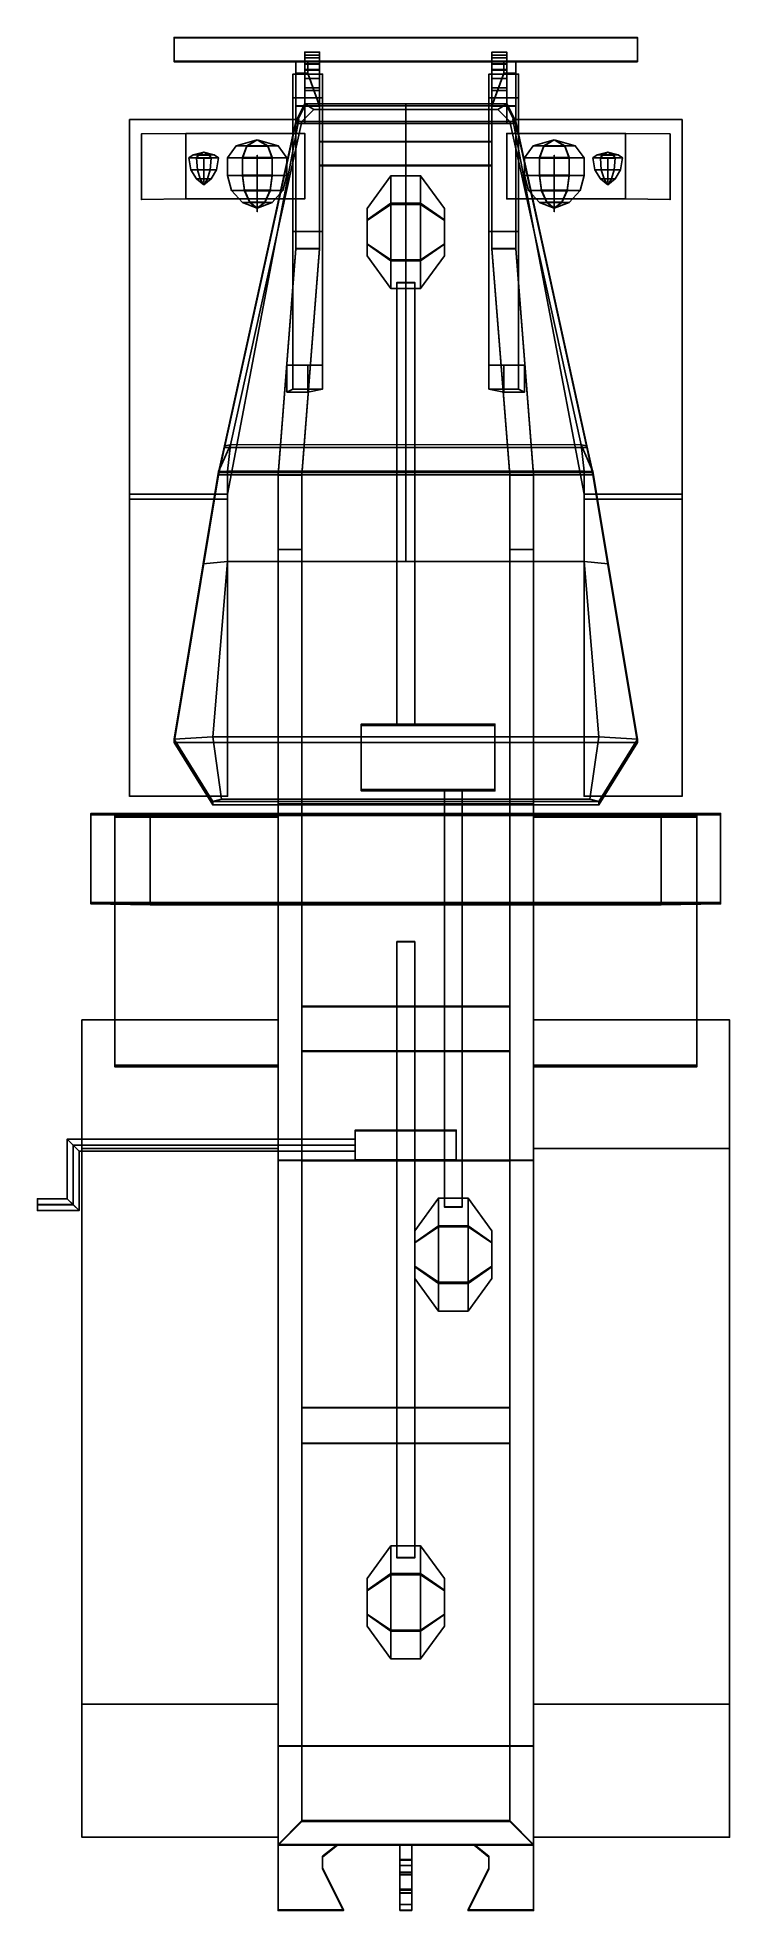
# Model space of a CAD drawing. Extents: x -1.24 to 1.09, y -3.15 to 3.15.
import ezdxf

# ---------------------------------------------------------------- set-up
doc = ezdxf.new("R2010")
doc.units = 0
doc.layers.get('0').update_dxf_attribs({"linetype": 'CONTINUOUS'})

msp = doc.modelspace()

# ---------------------------------------------------------------- linework, layer by layer
for points in [[(-0.78, 3.1531, 0.9014), (0.78, 3.1531, 0.9014), (0.78, 3.1515, 0.7714), (-0.78, 3.1515, 0.7714)], [(-0.78, 3.0731, 0.9024), (0.78, 3.0731, 0.9024), (0.78, 3.1531, 0.9014), (-0.78, 3.1531, 0.9014)], [(-0.78, 3.1515, 0.7714), (-0.78, 3.0715, 0.7724), (-0.78, 3.0731, 0.9024), (-0.78, 3.1531, 0.9014)], [(0.78, 3.1515, 0.7714), (0.78, 3.0715, 0.7724), (-0.78, 3.0715, 0.7724), (-0.78, 3.1515, 0.7714)], [(0.78, 3.1531, 0.9014), (0.78, 3.0731, 0.9024), (0.78, 3.0715, 0.7724), (0.78, 3.1515, 0.7714)], [(-0.29, 3.0846, 1.0222), (-0.29, 3.1041, 0.982), (-0.34, 3.1041, 0.982), (-0.34, 3.0846, 1.0222)], [(-0.34, 3.0936, 0.9421), (-0.34, 3.0436, 0.9427), (-0.34, 3.0641, 0.9825), (-0.34, 3.1041, 0.982)], [(-0.29, 3.1041, 0.982), (-0.29, 3.0936, 0.9421), (-0.34, 3.0936, 0.9421), (-0.34, 3.1041, 0.982)], [(-0.34, 3.1041, 0.982), (-0.34, 3.0641, 0.9825), (-0.34, 3.0446, 1.0227), (-0.34, 3.0846, 1.0222)], [(-0.29, 3.0936, 0.9421), (-0.29, 3.0631, 0.9025), (-0.34, 3.0631, 0.9025), (-0.34, 3.0936, 0.9421)], [(-0.34, 3.0631, 0.9025), (-0.34, 2.8631, 0.9049), (-0.34, 2.9836, 0.9435), (-0.34, 3.0936, 0.9421)], [(-0.29, 3.0641, 0.9825), (-0.29, 3.0436, 0.9427), (-0.29, 3.0936, 0.9421), (-0.29, 3.1041, 0.982)], [(-0.29, 3.0446, 1.0227), (-0.29, 3.0641, 0.9825), (-0.29, 3.1041, 0.982), (-0.29, 3.0846, 1.0222)], [(-0.29, 2.9836, 0.9435), (-0.29, 2.8631, 0.9049), (-0.29, 3.0631, 0.9025), (-0.29, 3.0936, 0.9421)], [(0.29, 3.0936, 0.9421), (0.29, 3.0436, 0.9427), (0.29, 3.0641, 0.9825), (0.29, 3.1041, 0.982)], [(0.34, 3.1041, 0.982), (0.34, 3.0936, 0.9421), (0.29, 3.0936, 0.9421), (0.29, 3.1041, 0.982)], [(0.29, 3.1041, 0.982), (0.29, 3.0641, 0.9825), (0.29, 3.0446, 1.0227), (0.29, 3.0846, 1.0222)], [(0.34, 3.0846, 1.0222), (0.34, 3.1041, 0.982), (0.29, 3.1041, 0.982), (0.29, 3.0846, 1.0222)], [(0.29, 3.0631, 0.9025), (0.29, 2.8631, 0.9049), (0.29, 2.9836, 0.9435), (0.29, 3.0936, 0.9421)], [(0.34, 3.0936, 0.9421), (0.34, 3.0631, 0.9025), (0.29, 3.0631, 0.9025), (0.29, 3.0936, 0.9421)], [(0.34, 3.0641, 0.9825), (0.34, 3.0436, 0.9427), (0.34, 3.0936, 0.9421), (0.34, 3.1041, 0.982)], [(0.34, 3.0446, 1.0227), (0.34, 3.0641, 0.9825), (0.34, 3.1041, 0.982), (0.34, 3.0846, 1.0222)], [(0.34, 2.9836, 0.9435), (0.34, 2.8631, 0.9049), (0.34, 3.0631, 0.9025), (0.34, 3.0936, 0.9421)], [(-0.78, 3.0715, 0.7724), (0.78, 3.0715, 0.7724), (0.78, 3.0731, 0.9024), (-0.78, 3.0731, 0.9024)], [(-0.29, 3.03, 0.78), (-0.28, 3.03, 0.7), (-0.38, 3.03, 0.7), (-0.37, 3.03, 0.78)], [(-0.38, 3.03, 0.7), (-0.38, 2.95, 0.7), (-0.37, 2.95, 0.78), (-0.37, 3.03, 0.78)], [(-0.28, 3.03, 0.7), (-0.28, 2.95, 0.64), (-0.38, 2.95, 0.64), (-0.38, 3.03, 0.7)], [(-0.38, 3.03, 0.7), (-0.38, 2.95, 0.64), (-0.38, 2.5, 0.56), (-0.38, 2.5, 0.7)], [(-0.37, 3.0731, 0.9024), (-0.37, 3.0331, 0.9028), (-0.33, 3.0331, 0.9028), (-0.33, 3.0731, 0.9024)], [(-0.37, 3.0715, 0.7724), (-0.37, 3.0315, 0.7729), (-0.37, 3.0331, 0.9028), (-0.37, 3.0731, 0.9024)], [(-0.33, 3.0315, 0.7729), (-0.37, 3.0315, 0.7729), (-0.37, 3.0715, 0.7724), (-0.33, 3.0715, 0.7724)], [(-0.37, 3.0315, 0.7729), (-0.37, 2.9215, 0.7742), (-0.37, 2.9231, 0.9042), (-0.37, 3.0331, 0.9028)], [(-0.37, 3.0331, 0.9028), (-0.37, 2.9231, 0.9042), (-0.29, 2.9231, 0.9042), (-0.33, 3.0331, 0.9028)], [(-0.29, 2.9215, 0.7742), (-0.37, 2.9215, 0.7742), (-0.37, 3.0315, 0.7729), (-0.33, 3.0315, 0.7729)], [(-0.37, 3.03, 0.78), (-0.37, 2.95, 0.78), (-0.29, 2.95, 0.78), (-0.29, 3.03, 0.78)], [(-0.29, 3.0448, 1.0427), (-0.29, 3.0846, 1.0222), (-0.34, 3.0846, 1.0222), (-0.34, 3.0448, 1.0427)], [(-0.34, 3.0846, 1.0222), (-0.34, 2.9746, 1.0236), (-0.34, 3.0148, 1.0431), (-0.34, 3.0448, 1.0427)], [(-0.34, 3.0641, 0.9825), (-0.34, 3.0436, 0.9427), (-0.29, 3.0436, 0.9427), (-0.29, 3.0641, 0.9825)], [(-0.34, 3.0446, 1.0227), (-0.34, 3.0641, 0.9825), (-0.29, 3.0641, 0.9825), (-0.29, 3.0446, 1.0227)], [(-0.34, 3.0448, 1.0427), (-0.34, 3.0148, 1.0431), (-0.29, 3.0148, 1.0431), (-0.29, 3.0448, 1.0427)], [(-0.29, 3.0446, 1.0227), (-0.29, 2.9746, 1.0236), (-0.34, 2.9746, 1.0236), (-0.34, 3.0446, 1.0227)], [(-0.34, 3.0436, 0.9427), (-0.34, 2.9836, 0.9435), (-0.29, 2.9836, 0.9435), (-0.29, 3.0436, 0.9427)], [(-0.33, 3.0731, 0.9024), (-0.33, 3.0331, 0.9028), (-0.33, 3.0315, 0.7729), (-0.33, 3.0715, 0.7724)], [(-0.33, 3.0331, 0.9028), (-0.29, 2.9231, 0.9042), (-0.29, 2.9215, 0.7742), (-0.33, 3.0315, 0.7729)], [(-0.29, 3.0148, 1.0431), (-0.29, 2.9746, 1.0236), (-0.29, 3.0846, 1.0222), (-0.29, 3.0448, 1.0427)], [(-0.29, 2.95, 0.78), (-0.28, 2.95, 0.7), (-0.28, 3.03, 0.7), (-0.29, 3.03, 0.78)], [(-0.28, 2.5, 0.56), (-0.28, 2.95, 0.64), (-0.28, 3.03, 0.7), (-0.28, 2.5, 0.7)], [(0.28, 3.03, 0.7), (0.28, 2.95, 0.64), (0.28, 2.5, 0.56), (0.28, 2.5, 0.7)], [(0.38, 3.03, 0.7), (0.38, 2.95, 0.64), (0.28, 2.95, 0.64), (0.28, 3.03, 0.7)], [(0.37, 3.03, 0.78), (0.38, 3.03, 0.7), (0.28, 3.03, 0.7), (0.29, 3.03, 0.78)], [(0.28, 3.03, 0.7), (0.28, 2.95, 0.7), (0.29, 2.95, 0.78), (0.29, 3.03, 0.78)], [(0.34, 3.0448, 1.0427), (0.34, 3.0846, 1.0222), (0.29, 3.0846, 1.0222), (0.29, 3.0448, 1.0427)], [(0.29, 3.0846, 1.0222), (0.29, 2.9746, 1.0236), (0.29, 3.0148, 1.0431), (0.29, 3.0448, 1.0427)], [(0.29, 3.0641, 0.9825), (0.29, 3.0436, 0.9427), (0.34, 3.0436, 0.9427), (0.34, 3.0641, 0.9825)], [(0.29, 3.0446, 1.0227), (0.29, 3.0641, 0.9825), (0.34, 3.0641, 0.9825), (0.34, 3.0446, 1.0227)], [(0.29, 3.0448, 1.0427), (0.29, 3.0148, 1.0431), (0.34, 3.0148, 1.0431), (0.34, 3.0448, 1.0427)], [(0.34, 3.0446, 1.0227), (0.34, 2.9746, 1.0236), (0.29, 2.9746, 1.0236), (0.29, 3.0446, 1.0227)], [(0.29, 3.0436, 0.9427), (0.29, 2.9836, 0.9435), (0.34, 2.9836, 0.9435), (0.34, 3.0436, 0.9427)], [(0.33, 3.0331, 0.9028), (0.29, 2.9231, 0.9042), (0.37, 2.9231, 0.9042), (0.37, 3.0331, 0.9028)], [(0.33, 3.0315, 0.7729), (0.29, 2.9215, 0.7742), (0.29, 2.9231, 0.9042), (0.33, 3.0331, 0.9028)], [(0.37, 2.9215, 0.7742), (0.29, 2.9215, 0.7742), (0.33, 3.0315, 0.7729), (0.37, 3.0315, 0.7729)], [(0.29, 3.03, 0.78), (0.29, 2.95, 0.78), (0.37, 2.95, 0.78), (0.37, 3.03, 0.78)], [(0.33, 3.0731, 0.9024), (0.33, 3.0331, 0.9028), (0.37, 3.0331, 0.9028), (0.37, 3.0731, 0.9024)], [(0.33, 3.0715, 0.7724), (0.33, 3.0315, 0.7729), (0.33, 3.0331, 0.9028), (0.33, 3.0731, 0.9024)], [(0.37, 3.0315, 0.7729), (0.33, 3.0315, 0.7729), (0.33, 3.0715, 0.7724), (0.37, 3.0715, 0.7724)], [(0.34, 3.0148, 1.0431), (0.34, 2.9746, 1.0236), (0.34, 3.0846, 1.0222), (0.34, 3.0448, 1.0427)], [(0.37, 3.0731, 0.9024), (0.37, 3.0331, 0.9028), (0.37, 3.0315, 0.7729), (0.37, 3.0715, 0.7724)], [(0.37, 3.0331, 0.9028), (0.37, 2.9231, 0.9042), (0.37, 2.9215, 0.7742), (0.37, 3.0315, 0.7729)], [(0.37, 2.95, 0.78), (0.38, 2.95, 0.7), (0.38, 3.03, 0.7), (0.37, 3.03, 0.78)], [(0.38, 2.5, 0.56), (0.38, 2.95, 0.64), (0.38, 3.03, 0.7), (0.38, 2.5, 0.7)], [(-0.34, 3.0148, 1.0431), (-0.34, 2.9746, 1.0236), (-0.29, 2.9746, 1.0236), (-0.29, 3.0148, 1.0431)], [(-0.34, 2.9836, 0.9435), (-0.34, 2.8631, 0.9049), (-0.29, 2.8631, 0.9049), (-0.29, 2.9836, 0.9435)], [(0.29, 3.0148, 1.0431), (0.29, 2.9746, 1.0236), (0.34, 2.9746, 1.0236), (0.34, 3.0148, 1.0431)], [(0.29, 2.9836, 0.9435), (0.29, 2.8631, 0.9049), (0.34, 2.8631, 0.9049), (0.34, 2.9836, 0.9435)], [(-0.28, 2.5, 0.7), (-0.28, 2.95, 0.7), (-0.38, 2.95, 0.7), (-0.38, 2.5, 0.7)], [(-0.37, 2.95, 0.78), (-0.38, 2.95, 0.7), (-0.28, 2.95, 0.7), (-0.29, 2.95, 0.78)], [(-0.38, 2.5, 0.56), (-0.38, 2.95, 0.64), (-0.28, 2.95, 0.64), (-0.28, 2.5, 0.56)], [(-0.34, 2.9231, 0.9042), (-0.37, 2.8631, 0.9049), (-0.37, 2.8698, 1.4549), (-0.34, 2.93, 1.4641)], [(-0.34, 2.93, 1.4641), (-0.37, 2.8698, 1.4549), (-0.35, 2.8706, 1.5149), (-0.31, 2.9105, 1.5044)], [(-0.37, 2.9231, 0.9042), (-0.37, 2.4432, 0.9101), (-0.29, 2.4432, 0.9101), (-0.29, 2.9231, 0.9042)], [(-0.37, 2.9215, 0.7742), (-0.37, 2.4416, 0.7801), (-0.37, 2.4432, 0.9101), (-0.37, 2.9231, 0.9042)], [(0.34, 2.9231, 0.9042), (0.37, 2.8631, 0.9049), (-0.37, 2.8631, 0.9049), (-0.34, 2.9231, 0.9042)], [(-0.29, 2.4416, 0.7801), (-0.37, 2.4416, 0.7801), (-0.37, 2.9215, 0.7742), (-0.29, 2.9215, 0.7742)], [(-0.31, 2.9105, 1.5044), (-0.35, 2.8706, 1.5149), (0, 2.8707, 1.5249), (0, 2.9105, 1.5044)], [(0.34, 2.93, 1.4641), (0.34, 2.9231, 0.9042), (-0.34, 2.9231, 0.9042), (-0.34, 2.93, 1.4641)], [(0, 2.9105, 1.5044), (0, 2.93, 1.4641), (-0.34, 2.93, 1.4641), (-0.31, 2.9105, 1.5044)], [(-0.29, 2.9231, 0.9042), (-0.29, 2.8631, 0.9049), (-0.34, 2.8631, 0.9049), (-0.34, 2.9231, 0.9042)], [(-0.29, 2.9231, 0.9042), (-0.29, 2.4432, 0.9101), (-0.29, 2.4416, 0.7801), (-0.29, 2.9215, 0.7742)], [(0.31, 2.9105, 1.5044), (0.34, 2.93, 1.4641), (0, 2.93, 1.4641), (0, 2.9105, 1.5044)], [(0, 2.9105, 1.5044), (0, 2.8707, 1.5249), (0.35, 2.8706, 1.5149), (0.31, 2.9105, 1.5044)], [(0.28, 2.5, 0.56), (0.28, 2.95, 0.64), (0.38, 2.95, 0.64), (0.38, 2.5, 0.56)], [(0.38, 2.5, 0.7), (0.38, 2.95, 0.7), (0.28, 2.95, 0.7), (0.28, 2.5, 0.7)], [(0.29, 2.95, 0.78), (0.28, 2.95, 0.7), (0.38, 2.95, 0.7), (0.37, 2.95, 0.78)], [(0.29, 2.9231, 0.9042), (0.29, 2.4432, 0.9101), (0.37, 2.4432, 0.9101), (0.37, 2.9231, 0.9042)], [(0.29, 2.9215, 0.7742), (0.29, 2.4416, 0.7801), (0.29, 2.4432, 0.9101), (0.29, 2.9231, 0.9042)], [(0.34, 2.9231, 0.9042), (0.34, 2.8631, 0.9049), (0.29, 2.8631, 0.9049), (0.29, 2.9231, 0.9042)], [(0.37, 2.4416, 0.7801), (0.29, 2.4416, 0.7801), (0.29, 2.9215, 0.7742), (0.37, 2.9215, 0.7742)], [(0.35, 2.8706, 1.5149), (0.37, 2.8698, 1.4549), (0.34, 2.93, 1.4641), (0.31, 2.9105, 1.5044)], [(0.37, 2.8698, 1.4549), (0.37, 2.8631, 0.9049), (0.34, 2.9231, 0.9042), (0.34, 2.93, 1.4641)], [(0.37, 2.9231, 0.9042), (0.37, 2.4432, 0.9101), (0.37, 2.4416, 0.7801), (0.37, 2.9215, 0.7742)], [(-0.93, 2.8762, 1.1548), (-0.93, 1.6163, 1.1702), (-0.93, 1.6169, 1.2202), (-0.93, 2.8768, 1.2048)], [(-0.93, 2.8768, 1.2048), (-0.93, 1.6169, 1.2202), (-0.93, 1.6163, 1.1702), (-0.93, 2.8762, 1.1548)], [(-0.36, 2.8768, 1.2048), (-0.6, 1.6169, 1.2202), (-0.93, 1.6169, 1.2202), (-0.93, 2.8768, 1.2048)], [(-0.93, 2.8768, 1.2048), (-0.93, 1.6169, 1.2202), (-0.6, 1.6169, 1.2202), (-0.36, 2.8768, 1.2048)], [(-0.37, 2.8698, 1.4549), (-0.61, 1.7791, 1.3982), (-0.59, 1.7824, 1.6682), (-0.35, 2.8706, 1.5149)], [(-0.37, 2.8631, 0.9049), (-0.61, 1.7732, 0.9182), (-0.61, 1.7791, 1.3982), (-0.37, 2.8698, 1.4549)], [(0.37, 2.8631, 0.9049), (0.61, 1.7732, 0.9182), (-0.61, 1.7732, 0.9182), (-0.37, 2.8631, 0.9049)], [(-0.35, 2.8706, 1.5149), (-0.59, 1.7824, 1.6682), (0, 1.7833, 1.7482), (0, 2.8707, 1.5249)], [(0, 2.8707, 1.5249), (0, 1.7833, 1.7482), (0.59, 1.7824, 1.6682), (0.35, 2.8706, 1.5149)], [(0.59, 1.7824, 1.6682), (0.61, 1.7791, 1.3982), (0.37, 2.8698, 1.4549), (0.35, 2.8706, 1.5149)], [(0.36, 2.8768, 1.2048), (0.6, 1.6169, 1.2202), (0.93, 1.6169, 1.2202), (0.93, 2.8768, 1.2048)], [(0.93, 2.8768, 1.2048), (0.93, 1.6169, 1.2202), (0.6, 1.6169, 1.2202), (0.36, 2.8768, 1.2048)], [(0.61, 1.7791, 1.3982), (0.61, 1.7732, 0.9182), (0.37, 2.8631, 0.9049), (0.37, 2.8698, 1.4549)], [(0.93, 2.8768, 1.2048), (0.93, 1.6169, 1.2202), (0.93, 1.6163, 1.1702), (0.93, 2.8762, 1.1548)], [(0.93, 2.8762, 1.1548), (0.93, 1.6163, 1.1702), (0.93, 1.6169, 1.2202), (0.93, 2.8768, 1.2048)], [(-0.74, 2.83, 1.4654), (-0.74, 2.61, 1.4681), (-0.89, 2.6083, 1.3281), (-0.89, 2.8283, 1.3254)], [(-0.89, 2.8283, 1.3254), (-0.89, 2.6083, 1.3281), (-0.74, 2.61, 1.4681), (-0.74, 2.83, 1.4654)], [(-0.89, 2.8283, 1.3254), (-0.89, 2.6083, 1.3281), (-0.89, 2.6068, 1.2081), (-0.89, 2.8268, 1.2054)], [(-0.89, 2.8268, 1.2054), (-0.89, 2.6068, 1.2081), (-0.89, 2.6083, 1.3281), (-0.89, 2.8283, 1.3254)], [(-0.34, 2.83, 1.4654), (-0.34, 2.61, 1.4681), (-0.74, 2.61, 1.4681), (-0.74, 2.83, 1.4654)], [(-0.74, 2.83, 1.4654), (-0.74, 2.61, 1.4681), (-0.34, 2.61, 1.4681), (-0.34, 2.83, 1.4654)], [(-0.5707, 2.7883, 1.3259), (-0.6, 2.7483, 1.3264), (-0.55, 2.7493, 1.413), (-0.5354, 2.789, 1.3871)], [(-0.5354, 2.7875, 1.2646), (-0.55, 2.7472, 1.2398), (-0.6, 2.7483, 1.3264), (-0.5707, 2.7883, 1.3259)], [(-0.5, 2.8083, 1.3256), (-0.5707, 2.7883, 1.3259), (-0.5354, 2.789, 1.3871), (-0.5, 2.8083, 1.3256)], [(-0.5, 2.8083, 1.3256), (-0.5354, 2.7875, 1.2646), (-0.5707, 2.7883, 1.3259), (-0.5, 2.8083, 1.3256)], [(-0.5354, 2.789, 1.3871), (-0.55, 2.7493, 1.413), (-0.45, 2.7493, 1.413), (-0.4646, 2.789, 1.3871)], [(-0.4646, 2.7875, 1.2646), (-0.45, 2.7472, 1.2398), (-0.55, 2.7472, 1.2398), (-0.5354, 2.7875, 1.2646)], [(-0.5, 2.8083, 1.3256), (-0.5354, 2.789, 1.3871), (-0.4646, 2.789, 1.3871), (-0.5, 2.8083, 1.3256)], [(-0.5, 2.8083, 1.3256), (-0.4646, 2.7875, 1.2646), (-0.5354, 2.7875, 1.2646), (-0.5, 2.8083, 1.3256)], [(-0.5, 2.8083, 1.3256), (-0.4646, 2.789, 1.3871), (-0.4293, 2.7883, 1.3259), (-0.5, 2.8083, 1.3256)], [(-0.5, 2.8083, 1.3256), (-0.4293, 2.7883, 1.3259), (-0.4646, 2.7875, 1.2646), (-0.5, 2.8083, 1.3256)], [(-0.4646, 2.789, 1.3871), (-0.45, 2.7493, 1.413), (-0.4, 2.7483, 1.3264), (-0.4293, 2.7883, 1.3259)], [(-0.4293, 2.7883, 1.3259), (-0.4, 2.7483, 1.3264), (-0.45, 2.7472, 1.2398), (-0.4646, 2.7875, 1.2646)], [(-0.29, 2.7231, 0.9066), (0.29, 2.7231, 0.9066), (0.29, 2.8031, 0.9057), (-0.29, 2.8031, 0.9057)], [(-0.29, 2.8031, 0.9057), (0.29, 2.8031, 0.9057), (0.29, 2.8015, 0.7757), (-0.29, 2.8015, 0.7757)], [(0.29, 2.8015, 0.7757), (0.29, 2.7215, 0.7766), (-0.29, 2.7215, 0.7766), (-0.29, 2.8015, 0.7757)], [(0.34, 2.83, 1.4654), (0.34, 2.61, 1.4681), (0.74, 2.61, 1.4681), (0.74, 2.83, 1.4654)], [(0.74, 2.83, 1.4654), (0.74, 2.61, 1.4681), (0.34, 2.61, 1.4681), (0.34, 2.83, 1.4654)], [(0.4293, 2.7883, 1.3259), (0.4, 2.7483, 1.3264), (0.45, 2.7493, 1.413), (0.4646, 2.789, 1.3871)], [(0.4646, 2.7875, 1.2646), (0.45, 2.7472, 1.2398), (0.4, 2.7483, 1.3264), (0.4293, 2.7883, 1.3259)], [(0.5, 2.8083, 1.3256), (0.4293, 2.7883, 1.3259), (0.4646, 2.789, 1.3871), (0.5, 2.8083, 1.3256)], [(0.5, 2.8083, 1.3256), (0.4646, 2.7875, 1.2646), (0.4293, 2.7883, 1.3259), (0.5, 2.8083, 1.3256)], [(0.4646, 2.789, 1.3871), (0.45, 2.7493, 1.413), (0.55, 2.7493, 1.413), (0.5354, 2.789, 1.3871)], [(0.5354, 2.7875, 1.2646), (0.55, 2.7472, 1.2398), (0.45, 2.7472, 1.2398), (0.4646, 2.7875, 1.2646)], [(0.5, 2.8083, 1.3256), (0.4646, 2.789, 1.3871), (0.5354, 2.789, 1.3871), (0.5, 2.8083, 1.3256)], [(0.5, 2.8083, 1.3256), (0.5354, 2.7875, 1.2646), (0.4646, 2.7875, 1.2646), (0.5, 2.8083, 1.3256)], [(0.5, 2.8083, 1.3256), (0.5354, 2.789, 1.3871), (0.5707, 2.7883, 1.3259), (0.5, 2.8083, 1.3256)], [(0.5, 2.8083, 1.3256), (0.5707, 2.7883, 1.3259), (0.5354, 2.7875, 1.2646), (0.5, 2.8083, 1.3256)], [(0.5354, 2.789, 1.3871), (0.55, 2.7493, 1.413), (0.6, 2.7483, 1.3264), (0.5707, 2.7883, 1.3259)], [(0.5707, 2.7883, 1.3259), (0.6, 2.7483, 1.3264), (0.55, 2.7472, 1.2398), (0.5354, 2.7875, 1.2646)], [(0.89, 2.8283, 1.3254), (0.89, 2.6083, 1.3281), (0.74, 2.61, 1.4681), (0.74, 2.83, 1.4654)], [(0.74, 2.83, 1.4654), (0.74, 2.61, 1.4681), (0.89, 2.6083, 1.3281), (0.89, 2.8283, 1.3254)], [(0.89, 2.8283, 1.3254), (0.89, 2.6083, 1.3281), (0.89, 2.6068, 1.2081), (0.89, 2.8268, 1.2054)], [(0.89, 2.8268, 1.2054), (0.89, 2.6068, 1.2081), (0.89, 2.6083, 1.3281), (0.89, 2.8283, 1.3254)], [(-0.7154, 2.7577, 1.2762), (-0.73, 2.7477, 1.2764), (-0.705, 2.7482, 1.3197), (-0.6977, 2.758, 1.3069)], [(-0.6977, 2.7573, 1.2456), (-0.705, 2.7471, 1.2331), (-0.73, 2.7477, 1.2764), (-0.7154, 2.7577, 1.2762)], [(-0.7017, 2.7081, 1.3143), (-0.705, 2.7482, 1.3197), (-0.73, 2.7477, 1.2764), (-0.7233, 2.7077, 1.2769)], [(-0.7233, 2.7077, 1.2769), (-0.73, 2.7477, 1.2764), (-0.705, 2.7471, 1.2331), (-0.7017, 2.7072, 1.2394)], [(-0.68, 2.7677, 1.2761), (-0.6977, 2.7573, 1.2456), (-0.7154, 2.7577, 1.2762), (-0.68, 2.7677, 1.2761)], [(-0.68, 2.7677, 1.2761), (-0.7154, 2.7577, 1.2762), (-0.6977, 2.758, 1.3069), (-0.68, 2.7677, 1.2761)], [(-0.6977, 2.758, 1.3069), (-0.705, 2.7482, 1.3197), (-0.655, 2.7482, 1.3197), (-0.6623, 2.758, 1.3069)], [(-0.6623, 2.7573, 1.2456), (-0.655, 2.7471, 1.2331), (-0.705, 2.7471, 1.2331), (-0.6977, 2.7573, 1.2456)], [(-0.6583, 2.7081, 1.3143), (-0.655, 2.7482, 1.3197), (-0.705, 2.7482, 1.3197), (-0.7017, 2.7081, 1.3143)], [(-0.7017, 2.7072, 1.2394), (-0.705, 2.7471, 1.2331), (-0.655, 2.7471, 1.2331), (-0.6583, 2.7072, 1.2394)], [(-0.68, 2.7677, 1.2761), (-0.6623, 2.7573, 1.2456), (-0.6977, 2.7573, 1.2456), (-0.68, 2.7677, 1.2761)], [(-0.68, 2.7677, 1.2761), (-0.6977, 2.758, 1.3069), (-0.6623, 2.758, 1.3069), (-0.68, 2.7677, 1.2761)], [(-0.68, 2.7677, 1.2761), (-0.6446, 2.7577, 1.2762), (-0.6623, 2.7573, 1.2456), (-0.68, 2.7677, 1.2761)], [(-0.68, 2.7677, 1.2761), (-0.6623, 2.758, 1.3069), (-0.6446, 2.7577, 1.2762), (-0.68, 2.7677, 1.2761)], [(-0.68, 2.7468, 1.2064), (-0.68, 2.6668, 1.2073), (-0.68, 2.6774, 1.2572), (-0.68, 2.7472, 1.2364)], [(-0.68, 2.7472, 1.2364), (-0.68, 2.6774, 1.2572), (-0.68, 2.6668, 1.2073), (-0.68, 2.7468, 1.2064)], [(-0.6623, 2.758, 1.3069), (-0.655, 2.7482, 1.3197), (-0.63, 2.7477, 1.2764), (-0.6446, 2.7577, 1.2762)], [(-0.6446, 2.7577, 1.2762), (-0.63, 2.7477, 1.2764), (-0.655, 2.7471, 1.2331), (-0.6623, 2.7573, 1.2456)], [(-0.6367, 2.7077, 1.2769), (-0.63, 2.7477, 1.2764), (-0.655, 2.7482, 1.3197), (-0.6583, 2.7081, 1.3143)], [(-0.6583, 2.7072, 1.2394), (-0.655, 2.7471, 1.2331), (-0.63, 2.7477, 1.2764), (-0.6367, 2.7077, 1.2769)], [(-0.55, 2.7493, 1.413), (-0.6, 2.7483, 1.3264), (-0.6, 2.6883, 1.3271), (-0.55, 2.6893, 1.4137)], [(-0.6, 2.7483, 1.3264), (-0.55, 2.7472, 1.2398), (-0.55, 2.6872, 1.2405), (-0.6, 2.6883, 1.3271)], [(-0.45, 2.7493, 1.413), (-0.55, 2.7493, 1.413), (-0.55, 2.6893, 1.4137), (-0.45, 2.6893, 1.4137)], [(-0.55, 2.7472, 1.2398), (-0.45, 2.7472, 1.2398), (-0.45, 2.6872, 1.2405), (-0.55, 2.6872, 1.2405)], [(-0.5, 2.7568, 1.2062), (-0.5, 2.5668, 1.2086), (-0.5, 2.6077, 1.2781), (-0.5, 2.7473, 1.2464)], [(-0.5, 2.7473, 1.2464), (-0.5, 2.6077, 1.2781), (-0.5, 2.5668, 1.2086), (-0.5, 2.7568, 1.2062)], [(-0.4, 2.7483, 1.3264), (-0.45, 2.7493, 1.413), (-0.45, 2.6893, 1.4137), (-0.4, 2.6883, 1.3271)], [(-0.45, 2.7472, 1.2398), (-0.4, 2.7483, 1.3264), (-0.4, 2.6883, 1.3271), (-0.45, 2.6872, 1.2405)], [(-0.29, 2.7215, 0.7766), (0.29, 2.7215, 0.7766), (0.29, 2.7231, 0.9066), (-0.29, 2.7231, 0.9066)], [(0.45, 2.7493, 1.413), (0.4, 2.7483, 1.3264), (0.4, 2.6883, 1.3271), (0.45, 2.6893, 1.4137)], [(0.4, 2.7483, 1.3264), (0.45, 2.7472, 1.2398), (0.45, 2.6872, 1.2405), (0.4, 2.6883, 1.3271)], [(0.55, 2.7493, 1.413), (0.45, 2.7493, 1.413), (0.45, 2.6893, 1.4137), (0.55, 2.6893, 1.4137)], [(0.45, 2.7472, 1.2398), (0.55, 2.7472, 1.2398), (0.55, 2.6872, 1.2405), (0.45, 2.6872, 1.2405)], [(0.5, 2.7473, 1.2464), (0.5, 2.6077, 1.2781), (0.5, 2.5668, 1.2086), (0.5, 2.7568, 1.2062)], [(0.5, 2.7568, 1.2062), (0.5, 2.5668, 1.2086), (0.5, 2.6077, 1.2781), (0.5, 2.7473, 1.2464)], [(0.6, 2.7483, 1.3264), (0.55, 2.7493, 1.413), (0.55, 2.6893, 1.4137), (0.6, 2.6883, 1.3271)], [(0.55, 2.7472, 1.2398), (0.6, 2.7483, 1.3264), (0.6, 2.6883, 1.3271), (0.55, 2.6872, 1.2405)], [(0.6446, 2.7577, 1.2762), (0.63, 2.7477, 1.2764), (0.655, 2.7482, 1.3197), (0.6623, 2.758, 1.3069)], [(0.6623, 2.7573, 1.2456), (0.655, 2.7471, 1.2331), (0.63, 2.7477, 1.2764), (0.6446, 2.7577, 1.2762)], [(0.6583, 2.7081, 1.3143), (0.655, 2.7482, 1.3197), (0.63, 2.7477, 1.2764), (0.6367, 2.7077, 1.2769)], [(0.6367, 2.7077, 1.2769), (0.63, 2.7477, 1.2764), (0.655, 2.7471, 1.2331), (0.6583, 2.7072, 1.2394)], [(0.68, 2.7677, 1.2761), (0.6623, 2.7573, 1.2456), (0.6446, 2.7577, 1.2762), (0.68, 2.7677, 1.2761)], [(0.68, 2.7677, 1.2761), (0.6446, 2.7577, 1.2762), (0.6623, 2.758, 1.3069), (0.68, 2.7677, 1.2761)], [(0.6623, 2.758, 1.3069), (0.655, 2.7482, 1.3197), (0.705, 2.7482, 1.3197), (0.6977, 2.758, 1.3069)], [(0.6977, 2.7573, 1.2456), (0.705, 2.7471, 1.2331), (0.655, 2.7471, 1.2331), (0.6623, 2.7573, 1.2456)], [(0.7017, 2.7081, 1.3143), (0.705, 2.7482, 1.3197), (0.655, 2.7482, 1.3197), (0.6583, 2.7081, 1.3143)], [(0.6583, 2.7072, 1.2394), (0.655, 2.7471, 1.2331), (0.705, 2.7471, 1.2331), (0.7017, 2.7072, 1.2394)], [(0.68, 2.7677, 1.2761), (0.6977, 2.7573, 1.2456), (0.6623, 2.7573, 1.2456), (0.68, 2.7677, 1.2761)], [(0.68, 2.7677, 1.2761), (0.6623, 2.758, 1.3069), (0.6977, 2.758, 1.3069), (0.68, 2.7677, 1.2761)], [(0.68, 2.7677, 1.2761), (0.7154, 2.7577, 1.2762), (0.6977, 2.7573, 1.2456), (0.68, 2.7677, 1.2761)], [(0.68, 2.7677, 1.2761), (0.6977, 2.758, 1.3069), (0.7154, 2.7577, 1.2762), (0.68, 2.7677, 1.2761)], [(0.68, 2.7468, 1.2064), (0.68, 2.6668, 1.2073), (0.68, 2.6774, 1.2572), (0.68, 2.7472, 1.2364)], [(0.68, 2.7472, 1.2364), (0.68, 2.6774, 1.2572), (0.68, 2.6668, 1.2073), (0.68, 2.7468, 1.2064)], [(0.6977, 2.758, 1.3069), (0.705, 2.7482, 1.3197), (0.73, 2.7477, 1.2764), (0.7154, 2.7577, 1.2762)], [(0.7154, 2.7577, 1.2762), (0.73, 2.7477, 1.2764), (0.705, 2.7471, 1.2331), (0.6977, 2.7573, 1.2456)], [(0.7233, 2.7077, 1.2769), (0.73, 2.7477, 1.2764), (0.705, 2.7482, 1.3197), (0.7017, 2.7081, 1.3143)], [(0.7017, 2.7072, 1.2394), (0.705, 2.7471, 1.2331), (0.73, 2.7477, 1.2764), (0.7233, 2.7077, 1.2769)], [(-0.6925, 2.6779, 1.2989), (-0.7017, 2.7081, 1.3143), (-0.7233, 2.7077, 1.2769), (-0.705, 2.6777, 1.2772)], [(-0.705, 2.6777, 1.2772), (-0.7233, 2.7077, 1.2769), (-0.7017, 2.7072, 1.2394), (-0.6925, 2.6774, 1.2556)], [(-0.68, 2.6577, 1.2775), (-0.6925, 2.6779, 1.2989), (-0.705, 2.6777, 1.2772), (-0.68, 2.6577, 1.2775)], [(-0.68, 2.6577, 1.2775), (-0.705, 2.6777, 1.2772), (-0.6925, 2.6774, 1.2556), (-0.68, 2.6577, 1.2775)], [(-0.6675, 2.6779, 1.2989), (-0.6583, 2.7081, 1.3143), (-0.7017, 2.7081, 1.3143), (-0.6925, 2.6779, 1.2989)], [(-0.6925, 2.6774, 1.2556), (-0.7017, 2.7072, 1.2394), (-0.6583, 2.7072, 1.2394), (-0.6675, 2.6774, 1.2556)], [(-0.68, 2.6577, 1.2775), (-0.6675, 2.6779, 1.2989), (-0.6925, 2.6779, 1.2989), (-0.68, 2.6577, 1.2775)], [(-0.68, 2.6577, 1.2775), (-0.6925, 2.6774, 1.2556), (-0.6675, 2.6774, 1.2556), (-0.68, 2.6577, 1.2775)], [(-0.68, 2.6577, 1.2775), (-0.655, 2.6777, 1.2772), (-0.6675, 2.6779, 1.2989), (-0.68, 2.6577, 1.2775)], [(-0.68, 2.6577, 1.2775), (-0.6675, 2.6774, 1.2556), (-0.655, 2.6777, 1.2772), (-0.68, 2.6577, 1.2775)], [(-0.655, 2.6777, 1.2772), (-0.6367, 2.7077, 1.2769), (-0.6583, 2.7081, 1.3143), (-0.6675, 2.6779, 1.2989)], [(-0.6675, 2.6774, 1.2556), (-0.6583, 2.7072, 1.2394), (-0.6367, 2.7077, 1.2769), (-0.655, 2.6777, 1.2772)], [(-0.5433, 2.6392, 1.4027), (-0.55, 2.6893, 1.4137), (-0.6, 2.6883, 1.3271), (-0.5866, 2.6383, 1.3277)], [(-0.5866, 2.6383, 1.3277), (-0.6, 2.6883, 1.3271), (-0.55, 2.6872, 1.2405), (-0.5433, 2.6374, 1.2527)], [(-0.4567, 2.6392, 1.4027), (-0.45, 2.6893, 1.4137), (-0.55, 2.6893, 1.4137), (-0.5433, 2.6392, 1.4027)], [(-0.5433, 2.6374, 1.2527), (-0.55, 2.6872, 1.2405), (-0.45, 2.6872, 1.2405), (-0.4567, 2.6374, 1.2527)], [(-0.4134, 2.6383, 1.3277), (-0.4, 2.6883, 1.3271), (-0.45, 2.6893, 1.4137), (-0.4567, 2.6392, 1.4027)], [(-0.4567, 2.6374, 1.2527), (-0.45, 2.6872, 1.2405), (-0.4, 2.6883, 1.3271), (-0.4134, 2.6383, 1.3277)], [(-0.05, 2.6881, 0.497), (-0.05, 2.5911, 0.3337), (-0.13, 2.5373, 0.4296), (-0.13, 2.5781, 0.4984)], [(-0.05, 2.5951, 0.6627), (-0.05, 2.6881, 0.497), (-0.13, 2.5781, 0.4984), (-0.13, 2.539, 0.5681)], [(0.05, 2.6881, 0.497), (0.05, 2.5911, 0.3337), (-0.05, 2.5911, 0.3337), (-0.05, 2.6881, 0.497)], [(0.05, 2.5951, 0.6627), (0.05, 2.6881, 0.497), (-0.05, 2.6881, 0.497), (-0.05, 2.5951, 0.6627)], [(0.05, 2.5911, 0.3337), (0.05, 2.6881, 0.497), (0.13, 2.5781, 0.4984), (0.13, 2.5373, 0.4296)], [(0.05, 2.6881, 0.497), (0.05, 2.5951, 0.6627), (0.13, 2.539, 0.5681), (0.13, 2.5781, 0.4984)], [(0.4567, 2.6392, 1.4027), (0.45, 2.6893, 1.4137), (0.4, 2.6883, 1.3271), (0.4134, 2.6383, 1.3277)], [(0.4134, 2.6383, 1.3277), (0.4, 2.6883, 1.3271), (0.45, 2.6872, 1.2405), (0.4567, 2.6374, 1.2527)], [(0.5433, 2.6392, 1.4027), (0.55, 2.6893, 1.4137), (0.45, 2.6893, 1.4137), (0.4567, 2.6392, 1.4027)], [(0.4567, 2.6374, 1.2527), (0.45, 2.6872, 1.2405), (0.55, 2.6872, 1.2405), (0.5433, 2.6374, 1.2527)], [(0.5866, 2.6383, 1.3277), (0.6, 2.6883, 1.3271), (0.55, 2.6893, 1.4137), (0.5433, 2.6392, 1.4027)], [(0.5433, 2.6374, 1.2527), (0.55, 2.6872, 1.2405), (0.6, 2.6883, 1.3271), (0.5866, 2.6383, 1.3277)], [(0.6675, 2.6779, 1.2989), (0.6583, 2.7081, 1.3143), (0.6367, 2.7077, 1.2769), (0.655, 2.6777, 1.2772)], [(0.655, 2.6777, 1.2772), (0.6367, 2.7077, 1.2769), (0.6583, 2.7072, 1.2394), (0.6675, 2.6774, 1.2556)], [(0.68, 2.6577, 1.2775), (0.6675, 2.6779, 1.2989), (0.655, 2.6777, 1.2772), (0.68, 2.6577, 1.2775)], [(0.68, 2.6577, 1.2775), (0.655, 2.6777, 1.2772), (0.6675, 2.6774, 1.2556), (0.68, 2.6577, 1.2775)], [(0.6925, 2.6779, 1.2989), (0.7017, 2.7081, 1.3143), (0.6583, 2.7081, 1.3143), (0.6675, 2.6779, 1.2989)], [(0.6675, 2.6774, 1.2556), (0.6583, 2.7072, 1.2394), (0.7017, 2.7072, 1.2394), (0.6925, 2.6774, 1.2556)], [(0.68, 2.6577, 1.2775), (0.6925, 2.6779, 1.2989), (0.6675, 2.6779, 1.2989), (0.68, 2.6577, 1.2775)], [(0.68, 2.6577, 1.2775), (0.6675, 2.6774, 1.2556), (0.6925, 2.6774, 1.2556), (0.68, 2.6577, 1.2775)], [(0.68, 2.6577, 1.2775), (0.705, 2.6777, 1.2772), (0.6925, 2.6779, 1.2989), (0.68, 2.6577, 1.2775)], [(0.68, 2.6577, 1.2775), (0.6925, 2.6774, 1.2556), (0.705, 2.6777, 1.2772), (0.68, 2.6577, 1.2775)], [(0.705, 2.6777, 1.2772), (0.7233, 2.7077, 1.2769), (0.7017, 2.7081, 1.3143), (0.6925, 2.6779, 1.2989)], [(0.6925, 2.6774, 1.2556), (0.7017, 2.7072, 1.2394), (0.7233, 2.7077, 1.2769), (0.705, 2.6777, 1.2772)], [(-0.525, 2.5988, 1.3715), (-0.5433, 2.6392, 1.4027), (-0.5866, 2.6383, 1.3277), (-0.55, 2.5983, 1.3282)], [(-0.55, 2.5983, 1.3282), (-0.5866, 2.6383, 1.3277), (-0.5433, 2.6374, 1.2527), (-0.525, 2.5977, 1.2849)], [(-0.5, 2.5783, 1.3284), (-0.525, 2.5988, 1.3715), (-0.55, 2.5983, 1.3282), (-0.5, 2.5783, 1.3284)], [(-0.5, 2.5783, 1.3284), (-0.55, 2.5983, 1.3282), (-0.525, 2.5977, 1.2849), (-0.5, 2.5783, 1.3284)], [(-0.475, 2.5988, 1.3715), (-0.4567, 2.6392, 1.4027), (-0.5433, 2.6392, 1.4027), (-0.525, 2.5988, 1.3715)], [(-0.525, 2.5977, 1.2849), (-0.5433, 2.6374, 1.2527), (-0.4567, 2.6374, 1.2527), (-0.475, 2.5977, 1.2849)], [(-0.5, 2.5783, 1.3284), (-0.475, 2.5988, 1.3715), (-0.525, 2.5988, 1.3715), (-0.5, 2.5783, 1.3284)], [(-0.5, 2.5783, 1.3284), (-0.525, 2.5977, 1.2849), (-0.475, 2.5977, 1.2849), (-0.5, 2.5783, 1.3284)], [(-0.5, 2.5783, 1.3284), (-0.45, 2.5983, 1.3282), (-0.475, 2.5988, 1.3715), (-0.5, 2.5783, 1.3284)], [(-0.5, 2.5783, 1.3284), (-0.475, 2.5977, 1.2849), (-0.45, 2.5983, 1.3282), (-0.5, 2.5783, 1.3284)], [(-0.45, 2.5983, 1.3282), (-0.4134, 2.6383, 1.3277), (-0.4567, 2.6392, 1.4027), (-0.475, 2.5988, 1.3715)], [(-0.475, 2.5977, 1.2849), (-0.4567, 2.6374, 1.2527), (-0.4134, 2.6383, 1.3277), (-0.45, 2.5983, 1.3282)], [(-0.05, 2.4052, 0.665), (-0.05, 2.5951, 0.6627), (-0.13, 2.539, 0.5681), (-0.13, 2.459, 0.5691)], [(-0.05, 2.5911, 0.3337), (-0.05, 2.4011, 0.336), (-0.13, 2.4573, 0.4306), (-0.13, 2.5373, 0.4296)], [(0.05, 2.4052, 0.665), (0.05, 2.5951, 0.6627), (-0.05, 2.5951, 0.6627), (-0.05, 2.4052, 0.665)], [(0.05, 2.5911, 0.3337), (0.05, 2.4011, 0.336), (-0.05, 2.4011, 0.336), (-0.05, 2.5911, 0.3337)], [(0.05, 2.5951, 0.6627), (0.05, 2.4052, 0.665), (0.13, 2.459, 0.5691), (0.13, 2.539, 0.5681)], [(0.05, 2.4011, 0.336), (0.05, 2.5911, 0.3337), (0.13, 2.5373, 0.4296), (0.13, 2.4573, 0.4306)], [(0.475, 2.5988, 1.3715), (0.4567, 2.6392, 1.4027), (0.4134, 2.6383, 1.3277), (0.45, 2.5983, 1.3282)], [(0.45, 2.5983, 1.3282), (0.4134, 2.6383, 1.3277), (0.4567, 2.6374, 1.2527), (0.475, 2.5977, 1.2849)], [(0.5, 2.5783, 1.3284), (0.475, 2.5988, 1.3715), (0.45, 2.5983, 1.3282), (0.5, 2.5783, 1.3284)], [(0.5, 2.5783, 1.3284), (0.45, 2.5983, 1.3282), (0.475, 2.5977, 1.2849), (0.5, 2.5783, 1.3284)], [(0.525, 2.5988, 1.3715), (0.5433, 2.6392, 1.4027), (0.4567, 2.6392, 1.4027), (0.475, 2.5988, 1.3715)], [(0.475, 2.5977, 1.2849), (0.4567, 2.6374, 1.2527), (0.5433, 2.6374, 1.2527), (0.525, 2.5977, 1.2849)], [(0.5, 2.5783, 1.3284), (0.525, 2.5988, 1.3715), (0.475, 2.5988, 1.3715), (0.5, 2.5783, 1.3284)], [(0.5, 2.5783, 1.3284), (0.475, 2.5977, 1.2849), (0.525, 2.5977, 1.2849), (0.5, 2.5783, 1.3284)], [(0.5, 2.5783, 1.3284), (0.55, 2.5983, 1.3282), (0.525, 2.5988, 1.3715), (0.5, 2.5783, 1.3284)], [(0.5, 2.5783, 1.3284), (0.525, 2.5977, 1.2849), (0.55, 2.5983, 1.3282), (0.5, 2.5783, 1.3284)], [(0.55, 2.5983, 1.3282), (0.5866, 2.6383, 1.3277), (0.5433, 2.6392, 1.4027), (0.525, 2.5988, 1.3715)], [(0.525, 2.5977, 1.2849), (0.5433, 2.6374, 1.2527), (0.5866, 2.6383, 1.3277), (0.55, 2.5983, 1.3282)], [(-0.38, 2.5, 0.7), (-0.38, 2.05, 0.7), (-0.28, 2.05, 0.7), (-0.28, 2.5, 0.7)], [(-0.28, 2.5, 0.56), (-0.28, 2.05, 0.64), (-0.38, 2.05, 0.64), (-0.38, 2.5, 0.56)], [(-0.38, 2.5, 0.56), (-0.38, 2.05, 0.64), (-0.38, 1.97, 0.7), (-0.38, 2.5, 0.7)], [(-0.28, 1.97, 0.7), (-0.28, 2.05, 0.64), (-0.28, 2.5, 0.56), (-0.28, 2.5, 0.7)], [(-0.05, 2.3082, 0.5017), (-0.05, 2.4052, 0.665), (-0.13, 2.459, 0.5691), (-0.13, 2.4182, 0.5003)], [(0.05, 2.4052, 0.665), (0.05, 2.3082, 0.5017), (0.13, 2.4182, 0.5003), (0.13, 2.459, 0.5691)], [(0.28, 2.5, 0.56), (0.28, 2.05, 0.64), (0.28, 1.97, 0.7), (0.28, 2.5, 0.7)], [(0.28, 2.5, 0.7), (0.28, 2.05, 0.7), (0.38, 2.05, 0.7), (0.38, 2.5, 0.7)], [(0.38, 2.5, 0.56), (0.38, 2.05, 0.64), (0.28, 2.05, 0.64), (0.28, 2.5, 0.56)], [(0.38, 1.97, 0.7), (0.38, 2.05, 0.64), (0.38, 2.5, 0.56), (0.38, 2.5, 0.7)], [(-0.37, 2.4416, 0.7801), (-0.43, 1.6808, 0.7194), (-0.43, 1.6832, 0.9193), (-0.37, 2.4432, 0.9101)], [(-0.35, 1.6808, 0.7194), (-0.43, 1.6808, 0.7194), (-0.37, 2.4416, 0.7801), (-0.29, 2.4416, 0.7801)], [(-0.29, 2.4432, 0.9101), (-0.35, 1.6832, 0.9193), (-0.35, 1.6808, 0.7194), (-0.29, 2.4416, 0.7801)], [(-0.05, 2.4011, 0.336), (-0.05, 2.3082, 0.5017), (-0.13, 2.4182, 0.5003), (-0.13, 2.4573, 0.4306)], [(0.05, 2.3082, 0.5017), (0.05, 2.4052, 0.665), (-0.05, 2.4052, 0.665), (-0.05, 2.3082, 0.5017)], [(0.05, 2.4011, 0.336), (0.05, 2.3082, 0.5017), (-0.05, 2.3082, 0.5017), (-0.05, 2.4011, 0.336)], [(0.05, 2.3082, 0.5017), (0.05, 2.4011, 0.336), (0.13, 2.4573, 0.4306), (0.13, 2.4182, 0.5003)], [(0.29, 2.4416, 0.7801), (0.35, 1.6808, 0.7194), (0.35, 1.6832, 0.9193), (0.29, 2.4432, 0.9101)], [(0.43, 1.6808, 0.7194), (0.35, 1.6808, 0.7194), (0.29, 2.4416, 0.7801), (0.37, 2.4416, 0.7801)], [(0.37, 2.4432, 0.9101), (0.43, 1.6832, 0.9193), (0.43, 1.6808, 0.7194), (0.37, 2.4416, 0.7801)], [(-0.03, 2.3288, 0.5514), (-0.03, 0.8399, 0.6496), (0.03, 0.8399, 0.6496), (0.03, 2.3288, 0.5514)], [(-0.03, 2.3279, 0.4814), (-0.03, 0.839, 0.5796), (-0.03, 0.8399, 0.6496), (-0.03, 2.3288, 0.5514)], [(0.03, 2.3279, 0.4814), (0.03, 0.839, 0.5796), (-0.03, 0.839, 0.5796), (-0.03, 2.3279, 0.4814)], [(0.03, 0.8399, 0.6496), (0.03, 0.839, 0.5796), (0.03, 2.3279, 0.4814), (0.03, 2.3288, 0.5514)], [(-0.33, 2.05, 0.75), (-0.28, 2.05, 0.7), (-0.38, 2.05, 0.7), (-0.4, 2.05, 0.75)], [(-0.4, 2.05, 0.75), (-0.4, 1.96, 0.75), (-0.33, 1.96, 0.75), (-0.33, 2.05, 0.75)], [(-0.38, 2.05, 0.7), (-0.38, 1.97, 0.7), (-0.4, 1.96, 0.75), (-0.4, 2.05, 0.75)], [(-0.38, 1.97, 0.7), (-0.38, 2.05, 0.64), (-0.28, 2.05, 0.64), (-0.28, 1.97, 0.7)], [(-0.33, 1.96, 0.75), (-0.28, 1.97, 0.7), (-0.28, 2.05, 0.7), (-0.33, 2.05, 0.75)], [(0.28, 1.97, 0.7), (0.28, 2.05, 0.64), (0.38, 2.05, 0.64), (0.38, 1.97, 0.7)], [(0.28, 2.05, 0.7), (0.28, 1.97, 0.7), (0.33, 1.96, 0.75), (0.33, 2.05, 0.75)], [(0.4, 2.05, 0.75), (0.38, 2.05, 0.7), (0.28, 2.05, 0.7), (0.33, 2.05, 0.75)], [(0.33, 2.05, 0.75), (0.33, 1.96, 0.75), (0.4, 1.96, 0.75), (0.4, 2.05, 0.75)], [(0.4, 1.96, 0.75), (0.38, 1.97, 0.7), (0.38, 2.05, 0.7), (0.4, 2.05, 0.75)], [(-0.4, 1.96, 0.75), (-0.38, 1.97, 0.7), (-0.28, 1.97, 0.7), (-0.33, 1.96, 0.75)], [(0.33, 1.96, 0.75), (0.28, 1.97, 0.7), (0.38, 1.97, 0.7), (0.4, 1.96, 0.75)], [(-0.61, 1.7791, 1.3982), (-0.63, 1.689, 1.3893), (-0.63, 1.6925, 1.6793), (-0.59, 1.7824, 1.6682)], [(-0.59, 1.7824, 1.6682), (-0.63, 1.6925, 1.6793), (-0.6, 1.6934, 1.7493), (-0.59, 1.7824, 1.6682)], [(-0.61, 1.7732, 0.9182), (-0.63, 1.681, 0.7394), (-0.63, 1.689, 1.3893), (-0.61, 1.7791, 1.3982)], [(0.61, 1.7732, 0.9182), (0.63, 1.681, 0.7394), (-0.63, 1.681, 0.7394), (-0.61, 1.7732, 0.9182)], [(-0.59, 1.7824, 1.6682), (-0.6, 1.6934, 1.7493), (0, 1.6942, 1.8193), (0, 1.7833, 1.7482)], [(0, 1.7833, 1.7482), (0, 1.6942, 1.8193), (0.6, 1.6934, 1.7493), (0.59, 1.7824, 1.6682)], [(0.63, 1.6925, 1.6793), (0.63, 1.689, 1.3893), (0.61, 1.7791, 1.3982), (0.59, 1.7824, 1.6682)], [(0.59, 1.7824, 1.6682), (0.6, 1.6934, 1.7493), (0.63, 1.6925, 1.6793), (0.59, 1.7824, 1.6682)], [(0.63, 1.689, 1.3893), (0.63, 1.681, 0.7394), (0.61, 1.7732, 0.9182), (0.61, 1.7791, 1.3982)], [(-0.93, 1.6863, 1.1693), (-0.93, 1.6498, 0.6397), (-0.93, 1.6002, 0.6703), (-0.93, 1.6163, 1.1702)], [(-0.93, 1.6163, 1.1702), (-0.93, 1.6002, 0.6703), (-0.93, 1.6498, 0.6397), (-0.93, 1.6863, 1.1693)], [(-0.93, 1.6002, 0.6703), (-0.93, 0.6002, 0.6826), (-0.93, 0.5998, 0.6426), (-0.93, 1.6498, 0.6397)], [(-0.93, 1.6498, 0.6397), (-0.93, 0.5998, 0.6426), (-0.93, 0.6002, 0.6826), (-0.93, 1.6002, 0.6703)], [(-0.63, 1.681, 0.7394), (-0.78, 0.7811, 0.7503), (-0.78, 0.7926, 1.6903), (-0.63, 1.6925, 1.6793)], [(0.63, 1.681, 0.7394), (0.78, 0.7811, 0.7503), (-0.78, 0.7811, 0.7503), (-0.63, 1.681, 0.7394)], [(-0.63, 1.6925, 1.6793), (-0.6817, 1.3825, 1.6831), (-0.6, 1.3899, 2.283), (-0.6, 1.6934, 1.7493)], [(-0.63, 1.689, 1.3893), (-0.63, 1.681, 0.7394), (0.63, 1.681, 0.7394), (0.63, 1.689, 1.3893)], [(-0.6, 1.6934, 1.7493), (-0.6, 1.3899, 2.283), (0, 1.3899, 2.283), (0, 1.6942, 1.8193)], [(-0.43, 1.6808, 0.7194), (-0.43, 1.4304, 0.6924), (-0.43, 1.4332, 0.9224), (-0.43, 1.6832, 0.9193)], [(-0.35, 1.4304, 0.6924), (-0.43, 1.4304, 0.6924), (-0.43, 1.6808, 0.7194), (-0.35, 1.6808, 0.7194)], [(-0.35, 1.6832, 0.9193), (-0.35, 1.4332, 0.9224), (-0.35, 1.4304, 0.6924), (-0.35, 1.6808, 0.7194)], [(0, 1.6942, 1.8193), (0, 1.3899, 2.283), (0.6, 1.3899, 2.283), (0.6, 1.6934, 1.7493)], [(0.35, 1.6808, 0.7194), (0.35, 1.4304, 0.6924), (0.35, 1.4332, 0.9224), (0.35, 1.6832, 0.9193)], [(0.43, 1.4304, 0.6924), (0.35, 1.4304, 0.6924), (0.35, 1.6808, 0.7194), (0.43, 1.6808, 0.7194)], [(0.43, 1.6832, 0.9193), (0.43, 1.4332, 0.9224), (0.43, 1.4304, 0.6924), (0.43, 1.6808, 0.7194)], [(0.6, 1.3899, 2.283), (0.6817, 1.3825, 1.6831), (0.63, 1.6925, 1.6793), (0.6, 1.6934, 1.7493)], [(0.78, 0.7926, 1.6903), (0.78, 0.7811, 0.7503), (0.63, 1.681, 0.7394), (0.63, 1.6925, 1.6793)], [(0.93, 1.6863, 1.1693), (0.93, 1.6498, 0.6397), (0.93, 1.6002, 0.6703), (0.93, 1.6163, 1.1702)], [(0.93, 1.6163, 1.1702), (0.93, 1.6002, 0.6703), (0.93, 1.6498, 0.6397), (0.93, 1.6863, 1.1693)], [(0.93, 1.6498, 0.6397), (0.93, 0.5998, 0.6426), (0.93, 0.6002, 0.6826), (0.93, 1.6002, 0.6703)], [(0.93, 1.6002, 0.6703), (0.93, 0.6002, 0.6826), (0.93, 0.5998, 0.6426), (0.93, 1.6498, 0.6397)], [(-0.6, 1.6169, 1.2202), (-0.6, 1.6002, 0.6703), (-0.93, 1.6002, 0.6703), (-0.93, 1.6169, 1.2202)], [(-0.93, 1.6169, 1.2202), (-0.93, 1.6002, 0.6703), (-0.6, 1.6002, 0.6703), (-0.6, 1.6169, 1.2202)], [(-0.6, 1.6002, 0.6703), (-0.6, 0.6002, 0.6826), (-0.93, 0.6002, 0.6826), (-0.93, 1.6002, 0.6703)], [(-0.93, 1.6002, 0.6703), (-0.93, 0.6002, 0.6826), (-0.6, 0.6002, 0.6826), (-0.6, 1.6002, 0.6703)], [(0.6, 1.6169, 1.2202), (0.6, 1.6002, 0.6703), (0.93, 1.6002, 0.6703), (0.93, 1.6169, 1.2202)], [(0.93, 1.6169, 1.2202), (0.93, 1.6002, 0.6703), (0.6, 1.6002, 0.6703), (0.6, 1.6169, 1.2202)], [(0.6, 1.6002, 0.6703), (0.6, 0.6002, 0.6826), (0.93, 0.6002, 0.6826), (0.93, 1.6002, 0.6703)], [(0.93, 1.6002, 0.6703), (0.93, 0.6002, 0.6826), (0.6, 0.6002, 0.6826), (0.6, 1.6002, 0.6703)], [(-0.6817, 1.3825, 1.6831), (-0.78, 0.7926, 1.6903), (-0.65, 0.7999, 2.2902), (-0.6, 1.3899, 2.283)], [(-0.6, 1.3899, 2.283), (-0.65, 0.7999, 2.2902), (0.65, 0.7999, 2.2902), (0.6, 1.3899, 2.283)], [(-0.43, 1.4304, 0.6924), (-0.43, -2.9293, 0.7457), (-0.43, -2.9264, 0.9757), (-0.43, 1.4332, 0.9224)], [(-0.35, -2.8493, 0.7447), (-0.43, -2.9293, 0.7457), (-0.43, 1.4304, 0.6924), (-0.35, 1.4304, 0.6924)], [(-0.35, 1.4332, 0.9224), (-0.35, -2.8464, 0.9747), (-0.35, -2.8493, 0.7447), (-0.35, 1.4304, 0.6924)], [(0.35, 1.4304, 0.6924), (0.35, -2.8493, 0.7447), (0.35, -2.8464, 0.9747), (0.35, 1.4332, 0.9224)], [(0.43, -2.9293, 0.7457), (0.35, -2.8493, 0.7447), (0.35, 1.4304, 0.6924), (0.43, 1.4304, 0.6924)], [(0.43, 1.4332, 0.9224), (0.43, -2.9264, 0.9757), (0.43, -2.9293, 0.7457), (0.43, 1.4304, 0.6924)], [(0.65, 0.7999, 2.2902), (0.78, 0.7926, 1.6903), (0.6817, 1.3825, 1.6831), (0.6, 1.3899, 2.283)], [(-0.15, 0.6227, 0.8823), (0.3, 0.6227, 0.8823), (0.3, 0.8427, 0.8796), (-0.15, 0.8427, 0.8796)], [(-0.15, 0.838, 0.4996), (-0.15, 0.618, 0.5023), (-0.15, 0.6227, 0.8823), (-0.15, 0.8427, 0.8796)], [(-0.15, 0.8427, 0.8796), (0.3, 0.8427, 0.8796), (0.3, 0.838, 0.4996), (-0.15, 0.838, 0.4996)], [(0.3, 0.838, 0.4996), (0.3, 0.618, 0.5023), (-0.15, 0.618, 0.5023), (-0.15, 0.838, 0.4996)], [(0.3, 0.8427, 0.8796), (0.3, 0.6227, 0.8823), (0.3, 0.618, 0.5023), (0.3, 0.838, 0.4996)], [(-0.78, 0.7926, 1.6903), (-0.65, 0.5826, 1.6928), (-0.62, 0.5899, 2.2928), (-0.65, 0.7999, 2.2902)], [(-0.78, 0.7811, 0.7503), (-0.65, 0.5711, 0.7529), (-0.65, 0.5826, 1.6928), (-0.78, 0.7926, 1.6903)], [(0.78, 0.7811, 0.7503), (0.65, 0.5711, 0.7529), (-0.65, 0.5711, 0.7529), (-0.78, 0.7811, 0.7503)], [(-0.65, 0.7999, 2.2902), (-0.62, 0.5899, 2.2928), (0.62, 0.5899, 2.2928), (0.65, 0.7999, 2.2902)], [(0.62, 0.5899, 2.2928), (0.65, 0.5826, 1.6928), (0.78, 0.7926, 1.6903), (0.65, 0.7999, 2.2902)], [(0.65, 0.5826, 1.6928), (0.65, 0.5711, 0.7529), (0.78, 0.7811, 0.7503), (0.78, 0.7926, 1.6903)], [(-0.62, 0.5899, 2.2928), (-0.65, 0.5826, 1.6928), (0.65, 0.5826, 1.6928), (0.62, 0.5899, 2.2928)], [(-0.65, 0.5826, 1.6928), (-0.65, 0.5711, 0.7529), (0.65, 0.5711, 0.7529), (0.65, 0.5826, 1.6928)], [(-0.43, 0.5733, 0.9329), (-0.43, -0.6266, 0.9476), (-0.43, -0.6253, 1.0576), (-0.43, 0.5746, 1.0429)], [(-0.43, 0.5746, 1.0429), (-0.43, -0.6253, 1.0576), (0.43, -0.6253, 1.0576), (0.43, 0.5746, 1.0429)], [(0.35, 0.5733, 0.9329), (0.35, -0.6266, 0.9476), (-0.35, -0.6266, 0.9476), (-0.35, 0.5733, 0.9329)], [(-0.15, 0.618, 0.5023), (0.3, 0.618, 0.5023), (0.3, 0.6227, 0.8823), (-0.15, 0.6227, 0.8823)], [(0.13, 0.619, 0.5823), (0.13, -0.7823, 0.4794), (0.13, -0.7815, 0.5494), (0.13, 0.6198, 0.6423)], [(0.13, 0.6198, 0.6423), (0.13, -0.7815, 0.5494), (0.19, -0.7815, 0.5494), (0.19, 0.6198, 0.6423)], [(0.19, 0.619, 0.5823), (0.19, -0.7823, 0.4794), (0.13, -0.7823, 0.4794), (0.13, 0.619, 0.5823)], [(0.19, -0.7815, 0.5494), (0.19, -0.7823, 0.4794), (0.19, 0.619, 0.5823), (0.19, 0.6198, 0.6423)], [(0.43, -0.6253, 1.0576), (0.43, -0.6266, 0.9476), (0.43, 0.5733, 0.9329), (0.43, 0.5746, 1.0429)], [(-1.06, 0.5381, 1.3234), (-1.06, 0.5422, 1.6633), (1.06, 0.5422, 1.6633), (1.06, 0.5381, 1.3234)], [(1.06, 0.5381, 1.3234), (1.06, 0.5422, 1.6633), (-1.06, 0.5422, 1.6633), (-1.06, 0.5381, 1.3234)], [(-1.06, 0.5381, 1.3234), (-1.06, 0.5422, 1.6633), (-1.06, 0.2422, 1.667), (-1.06, 0.2381, 1.327)], [(-1.06, 0.2381, 1.327), (-1.06, 0.2422, 1.667), (-1.06, 0.5422, 1.6633), (-1.06, 0.5381, 1.3234)], [(0.86, 0.535, 1.0734), (1.06, 0.5381, 1.3234), (-1.06, 0.5381, 1.3234), (-0.86, 0.535, 1.0734)], [(-0.86, 0.535, 1.0734), (-1.06, 0.5381, 1.3234), (1.06, 0.5381, 1.3234), (0.86, 0.535, 1.0734)], [(-0.86, 0.535, 1.0734), (-1.06, 0.5381, 1.3234), (-1.06, 0.2381, 1.327), (-0.86, 0.235, 1.077)], [(-0.86, 0.235, 1.077), (-1.06, 0.2381, 1.327), (-1.06, 0.5381, 1.3234), (-0.86, 0.535, 1.0734)], [(-0.98, -0.3049, 1.0836), (-0.43, -0.3049, 1.0836), (-0.43, 0.535, 1.0734), (-0.98, 0.535, 1.0734)], [(-0.98, 0.535, 1.0734), (-0.43, 0.535, 1.0734), (-0.43, 0.5298, 0.6434), (-0.98, 0.5298, 0.6434)], [(-0.98, 0.5298, 0.6434), (-0.98, -0.3102, 0.6537), (-0.98, -0.3049, 1.0836), (-0.98, 0.535, 1.0734)], [(-0.43, 0.5298, 0.6434), (-0.43, -0.3102, 0.6537), (-0.98, -0.3102, 0.6537), (-0.98, 0.5298, 0.6434)], [(-0.43, 0.535, 1.0734), (-0.43, -0.3049, 1.0836), (-0.43, -0.3102, 0.6537), (-0.43, 0.5298, 0.6434)], [(0.43, -0.3049, 1.0836), (0.98, -0.3049, 1.0836), (0.98, 0.535, 1.0734), (0.43, 0.535, 1.0734)], [(0.43, 0.5298, 0.6434), (0.43, -0.3102, 0.6537), (0.43, -0.3049, 1.0836), (0.43, 0.535, 1.0734)], [(0.43, 0.535, 1.0734), (0.98, 0.535, 1.0734), (0.98, 0.5298, 0.6434), (0.43, 0.5298, 0.6434)], [(0.98, 0.5298, 0.6434), (0.98, -0.3102, 0.6537), (0.43, -0.3102, 0.6537), (0.43, 0.5298, 0.6434)], [(0.86, 0.535, 1.0734), (1.06, 0.5381, 1.3234), (1.06, 0.2381, 1.327), (0.86, 0.235, 1.077)], [(0.86, 0.235, 1.077), (1.06, 0.2381, 1.327), (1.06, 0.5381, 1.3234), (0.86, 0.535, 1.0734)], [(0.98, 0.535, 1.0734), (0.98, -0.3049, 1.0836), (0.98, -0.3102, 0.6537), (0.98, 0.5298, 0.6434)], [(1.06, 0.5381, 1.3234), (1.06, 0.5422, 1.6633), (1.06, 0.2422, 1.667), (1.06, 0.2381, 1.327)], [(1.06, 0.2381, 1.327), (1.06, 0.2422, 1.667), (1.06, 0.5422, 1.6633), (1.06, 0.5381, 1.3234)], [(-1.06, 0.2381, 1.327), (-1.06, 0.2422, 1.667), (1.06, 0.2422, 1.667), (1.06, 0.2381, 1.327)], [(1.06, 0.2381, 1.327), (1.06, 0.2422, 1.667), (-1.06, 0.2422, 1.667), (-1.06, 0.2381, 1.327)], [(-0.86, 0.235, 1.077), (-1.06, 0.2381, 1.327), (1.06, 0.2381, 1.327), (0.86, 0.235, 1.077)], [(0.86, 0.235, 1.077), (1.06, 0.2381, 1.327), (-1.06, 0.2381, 1.327), (-0.86, 0.235, 1.077)], [(-0.03, 0.1113, 0.7685), (-0.03, -1.9614, 0.5638), (0.03, -1.9614, 0.5638), (0.03, 0.1113, 0.7685)], [(-0.03, 0.1105, 0.7085), (-0.03, -1.9623, 0.4938), (-0.03, -1.9614, 0.5638), (-0.03, 0.1113, 0.7685)], [(0.03, 0.1105, 0.7085), (0.03, -1.9623, 0.4938), (-0.03, -1.9623, 0.4938), (-0.03, 0.1105, 0.7085)], [(0.03, -1.9614, 0.5638), (0.03, -1.9623, 0.4938), (0.03, 0.1105, 0.7085), (0.03, 0.1113, 0.7685)], [(-0.35, -0.1067, 0.9412), (0.35, -0.1067, 0.9412), (0.35, -0.1082, 0.8112), (-0.35, -0.1082, 0.8112)], [(-0.35, -0.2566, 0.943), (0.35, -0.2566, 0.943), (0.35, -0.1067, 0.9412), (-0.35, -0.1067, 0.9412)], [(0.35, -0.1082, 0.8112), (0.35, -0.2582, 0.813), (-0.35, -0.2582, 0.813), (-0.35, -0.1082, 0.8112)], [(-0.43, -0.5848, 1.0971), (-0.43, -0.1524, 0.4717), (-1.09, -0.1524, 0.4717), (-1.09, -0.5848, 1.0971)], [(-1.09, -0.5848, 1.0971), (-1.09, -0.1524, 0.4717), (-0.43, -0.1524, 0.4717), (-0.43, -0.5848, 1.0971)], [(-1.09, -0.1524, 0.4717), (-1.09, -0.5848, 1.0971), (-1.09, -0.6154, 1.0474), (-1.09, -0.2124, 0.4725)], [(-1.09, -0.2124, 0.4725), (-1.09, -0.6154, 1.0474), (-1.09, -0.5848, 1.0971), (-1.09, -0.1524, 0.4717)], [(1.09, -0.5848, 1.0971), (1.09, -0.1524, 0.4717), (0.43, -0.1524, 0.4717), (0.43, -0.5848, 1.0971)], [(0.43, -0.5848, 1.0971), (0.43, -0.1524, 0.4717), (1.09, -0.1524, 0.4717), (1.09, -0.5848, 1.0971)], [(1.09, -0.1524, 0.4717), (1.09, -0.5848, 1.0971), (1.09, -0.6154, 1.0474), (1.09, -0.2124, 0.4725)], [(1.09, -0.2124, 0.4725), (1.09, -0.6154, 1.0474), (1.09, -0.5848, 1.0971), (1.09, -0.1524, 0.4717)], [(-0.98, -0.3102, 0.6537), (-0.43, -0.3102, 0.6537), (-0.43, -0.3049, 1.0836), (-0.98, -0.3049, 1.0836)], [(-0.35, -0.2582, 0.813), (0.35, -0.2582, 0.813), (0.35, -0.2566, 0.943), (-0.35, -0.2566, 0.943)], [(0.43, -0.3102, 0.6537), (0.98, -0.3102, 0.6537), (0.98, -0.3049, 1.0836), (0.43, -0.3049, 1.0836)], [(-1.12, -0.5739, 1.1669), (-1.14, -0.5542, 1.1467), (-1.14, -0.7542, 1.1491), (-1.12, -0.7739, 1.1694)], [(-1.14, -0.5542, 1.1467), (-1.12, -0.5744, 1.1269), (-1.12, -0.7744, 1.1294), (-1.14, -0.7542, 1.1491)], [(-0.17, -0.5739, 1.1669), (-0.17, -0.5542, 1.1467), (-1.14, -0.5542, 1.1467), (-1.12, -0.5739, 1.1669)], [(-0.17, -0.5542, 1.1467), (-0.17, -0.5744, 1.1269), (-1.12, -0.5744, 1.1269), (-1.14, -0.5542, 1.1467)], [(-0.17, -0.5253, 1.0563), (-0.17, -0.6253, 1.0576), (-0.17, -0.6231, 1.2375), (-0.17, -0.5231, 1.2363)], [(-0.17, -0.5231, 1.2363), (-0.17, -0.6231, 1.2375), (0.17, -0.6231, 1.2375), (0.17, -0.5231, 1.2363)], [(0.17, -0.5231, 1.2363), (0.17, -0.5253, 1.0563), (-0.17, -0.5253, 1.0563), (-0.17, -0.5231, 1.2363)], [(0.17, -0.6231, 1.2375), (0.17, -0.6253, 1.0576), (0.17, -0.5253, 1.0563), (0.17, -0.5231, 1.2363)], [(-1.1, -0.5942, 1.1472), (-1.12, -0.5739, 1.1669), (-1.12, -0.7739, 1.1694), (-1.1, -0.7942, 1.1496)], [(-0.17, -0.5942, 1.1472), (-0.17, -0.5739, 1.1669), (-1.12, -0.5739, 1.1669), (-1.1, -0.5942, 1.1472)], [(-1.12, -0.5744, 1.1269), (-1.1, -0.5942, 1.1472), (-1.1, -0.7942, 1.1496), (-1.12, -0.7744, 1.1294)], [(-0.17, -0.5744, 1.1269), (-0.17, -0.5942, 1.1472), (-1.1, -0.5942, 1.1472), (-1.12, -0.5744, 1.1269)], [(-1.09, -0.5848, 1.0971), (-1.09, -2.4546, 1.1199), (-0.43, -2.4546, 1.1199), (-0.43, -0.5848, 1.0971)], [(-0.43, -0.5848, 1.0971), (-0.43, -2.4546, 1.1199), (-1.09, -2.4546, 1.1199), (-1.09, -0.5848, 1.0971)], [(-1.09, -0.5848, 1.0971), (-1.09, -2.4546, 1.1199), (-1.09, -2.4153, 1.0694), (-1.09, -0.6154, 1.0474)], [(-1.09, -0.6154, 1.0474), (-1.09, -2.4153, 1.0694), (-1.09, -2.4546, 1.1199), (-1.09, -0.5848, 1.0971)], [(0.43, -0.6248, 1.0975), (0.43, -0.6253, 1.0576), (-0.43, -0.6253, 1.0576), (-0.43, -0.6248, 1.0975)], [(-0.43, -0.6266, 0.9476), (-0.43, -2.5965, 0.9716), (-0.43, -2.5946, 1.1216), (-0.43, -0.6248, 1.0975)], [(-0.43, -0.6248, 1.0975), (-0.43, -2.5946, 1.1216), (0.43, -2.5946, 1.1216), (0.43, -0.6248, 1.0975)], [(0.35, -0.6266, 0.9476), (0.35, -2.5965, 0.9716), (-0.35, -2.5965, 0.9716), (-0.35, -0.6266, 0.9476)], [(-0.17, -0.6231, 1.2375), (-0.17, -0.6253, 1.0576), (0.17, -0.6253, 1.0576), (0.17, -0.6231, 1.2375)], [(1.09, -0.5848, 1.0971), (1.09, -2.4546, 1.1199), (0.43, -2.4546, 1.1199), (0.43, -0.5848, 1.0971)], [(0.43, -0.5848, 1.0971), (0.43, -2.4546, 1.1199), (1.09, -2.4546, 1.1199), (1.09, -0.5848, 1.0971)], [(0.43, -2.5946, 1.1216), (0.43, -2.5965, 0.9716), (0.43, -0.6266, 0.9476), (0.43, -0.6248, 1.0975)], [(1.09, -0.5848, 1.0971), (1.09, -2.4546, 1.1199), (1.09, -2.4153, 1.0694), (1.09, -0.6154, 1.0474)], [(1.09, -0.6154, 1.0474), (1.09, -2.4153, 1.0694), (1.09, -2.4546, 1.1199), (1.09, -0.5848, 1.0971)], [(-1.12, -0.7739, 1.1694), (-1.14, -0.7542, 1.1491), (-1.24, -0.7542, 1.1491), (-1.24, -0.7739, 1.1694)], [(-1.14, -0.7542, 1.1491), (-1.12, -0.7744, 1.1294), (-1.24, -0.7744, 1.1294), (-1.24, -0.7542, 1.1491)], [(-1.24, -0.7942, 1.1496), (-1.24, -0.7739, 1.1694), (-1.24, -0.7542, 1.1491), (-1.24, -0.7744, 1.1294)], [(0.11, -0.8451, 0.6648), (0.11, -0.7521, 0.4991), (0.03, -0.8621, 0.5004), (0.03, -0.9012, 0.5702)], [(0.11, -0.7521, 0.4991), (0.11, -0.8491, 0.3357), (0.03, -0.9029, 0.4316), (0.03, -0.8621, 0.5004)], [(0.21, -0.8451, 0.6648), (0.21, -0.7521, 0.4991), (0.11, -0.7521, 0.4991), (0.11, -0.8451, 0.6648)], [(0.21, -0.7521, 0.4991), (0.21, -0.8491, 0.3357), (0.11, -0.8491, 0.3357), (0.11, -0.7521, 0.4991)], [(0.21, -0.7521, 0.4991), (0.21, -0.8451, 0.6648), (0.29, -0.9012, 0.5702), (0.29, -0.8621, 0.5004)], [(0.21, -0.8491, 0.3357), (0.21, -0.7521, 0.4991), (0.29, -0.8621, 0.5004), (0.29, -0.9029, 0.4316)], [(-1.1, -0.7942, 1.1496), (-1.12, -0.7739, 1.1694), (-1.24, -0.7739, 1.1694), (-1.24, -0.7942, 1.1496)], [(-1.12, -0.7744, 1.1294), (-1.1, -0.7942, 1.1496), (-1.24, -0.7942, 1.1496), (-1.24, -0.7744, 1.1294)], [(0.11, -1.0351, 0.6671), (0.11, -0.8451, 0.6648), (0.03, -0.9012, 0.5702), (0.03, -0.9812, 0.5711)], [(0.11, -0.8491, 0.3357), (0.11, -1.0391, 0.338), (0.03, -0.9829, 0.4326), (0.03, -0.9029, 0.4316)], [(0.21, -1.0351, 0.6671), (0.21, -0.8451, 0.6648), (0.11, -0.8451, 0.6648), (0.11, -1.0351, 0.6671)], [(0.21, -0.8491, 0.3357), (0.21, -1.0391, 0.338), (0.11, -1.0391, 0.338), (0.11, -0.8491, 0.3357)], [(0.21, -0.8451, 0.6648), (0.21, -1.0351, 0.6671), (0.29, -0.9812, 0.5711), (0.29, -0.9012, 0.5702)], [(0.21, -1.0391, 0.338), (0.21, -0.8491, 0.3357), (0.29, -0.9029, 0.4316), (0.29, -0.9829, 0.4326)], [(0.11, -1.1321, 0.5037), (0.11, -1.0351, 0.6671), (0.03, -0.9812, 0.5711), (0.03, -1.0221, 0.5024)], [(0.11, -1.0391, 0.338), (0.11, -1.1321, 0.5037), (0.03, -1.0221, 0.5024), (0.03, -0.9829, 0.4326)], [(0.21, -1.0351, 0.6671), (0.21, -1.1321, 0.5037), (0.29, -1.0221, 0.5024), (0.29, -0.9812, 0.5711)], [(0.21, -1.1321, 0.5037), (0.21, -1.0391, 0.338), (0.29, -0.9829, 0.4326), (0.29, -1.0221, 0.5024)], [(0.21, -1.1321, 0.5037), (0.21, -1.0351, 0.6671), (0.11, -1.0351, 0.6671), (0.11, -1.1321, 0.5037)], [(0.21, -1.0391, 0.338), (0.21, -1.1321, 0.5037), (0.11, -1.1321, 0.5037), (0.11, -1.0391, 0.338)], [(-0.35, -1.5765, 0.9592), (0.35, -1.5765, 0.9592), (0.35, -1.4566, 0.9577), (-0.35, -1.4566, 0.9577)], [(-0.35, -1.4566, 0.9577), (0.35, -1.4566, 0.9577), (0.35, -1.4581, 0.8277), (-0.35, -1.4581, 0.8277)], [(0.35, -1.4581, 0.8277), (0.35, -1.5781, 0.8292), (-0.35, -1.5781, 0.8292), (-0.35, -1.4581, 0.8277)], [(-0.35, -1.5781, 0.8292), (0.35, -1.5781, 0.8292), (0.35, -1.5765, 0.9592), (-0.35, -1.5765, 0.9592)], [(-0.05, -1.9223, 0.4934), (-0.05, -2.0193, 0.33), (-0.13, -2.0731, 0.4259), (-0.13, -2.0322, 0.4947)], [(-0.05, -2.0152, 0.659), (-0.05, -1.9223, 0.4934), (-0.13, -2.0322, 0.4947), (-0.13, -2.0714, 0.5645)], [(0.05, -1.9223, 0.4934), (0.05, -2.0193, 0.33), (-0.05, -2.0193, 0.33), (-0.05, -1.9223, 0.4934)], [(0.05, -2.0152, 0.659), (0.05, -1.9223, 0.4934), (-0.05, -1.9223, 0.4934), (-0.05, -2.0152, 0.659)], [(0.05, -2.0193, 0.33), (0.05, -1.9223, 0.4934), (0.13, -2.0322, 0.4947), (0.13, -2.0731, 0.4259)], [(0.05, -1.9223, 0.4934), (0.05, -2.0152, 0.659), (0.13, -2.0714, 0.5645), (0.13, -2.0322, 0.4947)], [(-0.05, -2.2052, 0.6614), (-0.05, -2.0152, 0.659), (-0.13, -2.0714, 0.5645), (-0.13, -2.1514, 0.5654)], [(0.05, -2.2052, 0.6614), (0.05, -2.0152, 0.659), (-0.05, -2.0152, 0.659), (-0.05, -2.2052, 0.6614)], [(0.05, -2.0152, 0.659), (0.05, -2.2052, 0.6614), (0.13, -2.1514, 0.5654), (0.13, -2.0714, 0.5645)], [(-0.05, -2.0193, 0.33), (-0.05, -2.2092, 0.3323), (-0.13, -2.1531, 0.4269), (-0.13, -2.0731, 0.4259)], [(0.05, -2.0193, 0.33), (0.05, -2.2092, 0.3323), (-0.05, -2.2092, 0.3323), (-0.05, -2.0193, 0.33)], [(0.05, -2.2092, 0.3323), (0.05, -2.0193, 0.33), (0.13, -2.0731, 0.4259), (0.13, -2.1531, 0.4269)], [(-0.05, -2.3022, 0.498), (-0.05, -2.2052, 0.6614), (-0.13, -2.1514, 0.5654), (-0.13, -2.1922, 0.4967)], [(-0.05, -2.2092, 0.3323), (-0.05, -2.3022, 0.498), (-0.13, -2.1922, 0.4967), (-0.13, -2.1531, 0.4269)], [(0.05, -2.3022, 0.498), (0.05, -2.2052, 0.6614), (-0.05, -2.2052, 0.6614), (-0.05, -2.3022, 0.498)], [(0.05, -2.2052, 0.6614), (0.05, -2.3022, 0.498), (0.13, -2.1922, 0.4967), (0.13, -2.1514, 0.5654)], [(0.05, -2.3022, 0.498), (0.05, -2.2092, 0.3323), (0.13, -2.1531, 0.4269), (0.13, -2.1922, 0.4967)], [(0.05, -2.2092, 0.3323), (0.05, -2.3022, 0.498), (-0.05, -2.3022, 0.498), (-0.05, -2.2092, 0.3323)], [(-1.09, -2.4546, 1.1199), (-1.09, -2.9022, 0.5053), (-1.09, -2.8422, 0.5046), (-1.09, -2.4153, 1.0694)], [(-1.09, -2.4153, 1.0694), (-1.09, -2.8422, 0.5046), (-1.09, -2.9022, 0.5053), (-1.09, -2.4546, 1.1199)], [(-1.09, -2.4546, 1.1199), (-1.09, -2.9022, 0.5053), (-0.43, -2.9022, 0.5053), (-0.43, -2.4546, 1.1199)], [(-0.43, -2.4546, 1.1199), (-0.43, -2.9022, 0.5053), (-1.09, -2.9022, 0.5053), (-1.09, -2.4546, 1.1199)], [(0.43, -2.4546, 1.1199), (0.43, -2.9022, 0.5053), (1.09, -2.9022, 0.5053), (1.09, -2.4546, 1.1199)], [(1.09, -2.4546, 1.1199), (1.09, -2.9022, 0.5053), (0.43, -2.9022, 0.5053), (0.43, -2.4546, 1.1199)], [(1.09, -2.4153, 1.0694), (1.09, -2.8422, 0.5046), (1.09, -2.9022, 0.5053), (1.09, -2.4546, 1.1199)], [(1.09, -2.4546, 1.1199), (1.09, -2.9022, 0.5053), (1.09, -2.8422, 0.5046), (1.09, -2.4153, 1.0694)], [(-0.43, -2.5946, 1.1216), (-0.43, -2.5965, 0.9716), (0.43, -2.5965, 0.9716), (0.43, -2.5946, 1.1216)], [(-0.43, -2.5965, 0.9716), (-0.43, -2.9264, 0.9757), (-0.35, -2.8464, 0.9747), (-0.35, -2.5965, 0.9716)], [(0.35, -2.5965, 0.9716), (0.35, -2.8464, 0.9747), (0.43, -2.9264, 0.9757), (0.43, -2.5965, 0.9716)], [(-0.43, -2.9264, 0.9757), (0.43, -2.9264, 0.9757), (0.35, -2.8464, 0.9747), (-0.35, -2.8464, 0.9747)], [(0.35, -2.8493, 0.7447), (0.43, -2.9293, 0.7457), (-0.43, -2.9293, 0.7457), (-0.35, -2.8493, 0.7447)], [(-0.35, -2.8464, 0.9747), (0.35, -2.8464, 0.9747), (0.35, -2.8493, 0.7447), (-0.35, -2.8493, 0.7447)], [(-0.43, -2.9293, 0.7457), (0.43, -2.9293, 0.7457), (0.43, -2.9264, 0.9757), (-0.43, -2.9264, 0.9757)], [(-0.43, -2.929, 0.7657), (-0.43, -3.149, 0.7684), (-0.43, -3.1464, 0.9783), (-0.43, -2.9264, 0.9757)], [(-0.43, -2.9264, 0.9757), (-0.43, -3.1464, 0.9783), (-0.43, -3.149, 0.7684), (-0.43, -2.929, 0.7657)], [(-0.23, -2.9264, 0.9757), (-0.28, -2.9664, 0.9761), (-0.28, -2.969, 0.7662), (-0.23, -2.929, 0.7657)], [(-0.23, -2.929, 0.7657), (-0.28, -2.969, 0.7662), (-0.28, -2.9664, 0.9761), (-0.23, -2.9264, 0.9757)], [(-0.02, -2.9283, 0.8257), (-0.02, -3.0283, 0.8269), (-0.02, -3.0274, 0.8969), (-0.02, -2.9274, 0.8957)], [(-0.02, -2.9274, 0.8957), (-0.02, -2.9774, 0.8963), (0.02, -2.9774, 0.8963), (0.02, -2.9274, 0.8957)], [(0.02, -2.9283, 0.8257), (0.02, -2.9783, 0.8263), (-0.02, -2.9783, 0.8263), (-0.02, -2.9283, 0.8257)], [(0.02, -3.0274, 0.8969), (0.02, -3.0283, 0.8269), (0.02, -2.9283, 0.8257), (0.02, -2.9274, 0.8957)], [(0.23, -2.929, 0.7657), (0.28, -2.969, 0.7662), (0.28, -2.9664, 0.9761), (0.23, -2.9264, 0.9757)], [(0.23, -2.9264, 0.9757), (0.28, -2.9664, 0.9761), (0.28, -2.969, 0.7662), (0.23, -2.929, 0.7657)], [(0.43, -2.929, 0.7657), (0.43, -3.149, 0.7684), (0.43, -3.1464, 0.9783), (0.43, -2.9264, 0.9757)], [(0.43, -2.9264, 0.9757), (0.43, -3.1464, 0.9783), (0.43, -3.149, 0.7684), (0.43, -2.929, 0.7657)], [(-0.28, -2.969, 0.7662), (-0.28, -3.009, 0.7667), (-0.28, -3.0064, 0.9766), (-0.28, -2.9664, 0.9761)], [(-0.28, -2.9664, 0.9761), (-0.28, -3.0064, 0.9766), (-0.28, -3.009, 0.7667), (-0.28, -2.969, 0.7662)], [(-0.28, -3.0064, 0.9766), (-0.21, -3.1464, 0.9783), (-0.21, -3.149, 0.7684), (-0.28, -3.009, 0.7667)], [(-0.28, -3.009, 0.7667), (-0.21, -3.149, 0.7684), (-0.21, -3.1464, 0.9783), (-0.28, -3.0064, 0.9766)], [(0.02, -2.9969, 0.9365), (0.02, -2.9774, 0.8963), (-0.02, -2.9774, 0.8963), (-0.02, -2.9969, 0.9365)], [(-0.02, -2.9774, 0.8963), (-0.02, -3.0274, 0.8969), (-0.02, -3.0267, 0.9569), (-0.02, -2.9969, 0.9365)], [(-0.02, -2.9791, 0.7563), (-0.02, -3.1291, 0.7581), (-0.02, -3.1483, 0.8284), (-0.02, -2.9783, 0.8263)], [(0.02, -2.9783, 0.8263), (0.02, -2.9795, 0.7263), (-0.02, -2.9795, 0.7263), (-0.02, -2.9783, 0.8263)], [(-0.02, -2.9795, 0.7263), (-0.02, -3.09, 0.6876), (-0.02, -3.0891, 0.7576), (-0.02, -2.9791, 0.7563)], [(0.02, -2.9795, 0.7263), (0.02, -3.0202, 0.6668), (-0.02, -3.0202, 0.6668), (-0.02, -2.9795, 0.7263)], [(-0.02, -3.0202, 0.6668), (-0.02, -3.0802, 0.6675), (-0.02, -3.09, 0.6876), (-0.02, -2.9795, 0.7263)], [(-0.02, -2.9969, 0.9365), (-0.02, -3.0267, 0.9569), (0.02, -3.0267, 0.9569), (0.02, -2.9969, 0.9365)], [(0.02, -3.0202, 0.6668), (0.02, -3.0802, 0.6675), (-0.02, -3.0802, 0.6675), (-0.02, -3.0202, 0.6668)], [(0.02, -3.0267, 0.9569), (0.02, -3.0274, 0.8969), (0.02, -2.9774, 0.8963), (0.02, -2.9969, 0.9365)], [(0.02, -3.1483, 0.8284), (0.02, -3.1291, 0.7581), (0.02, -2.9791, 0.7563), (0.02, -2.9783, 0.8263)], [(0.02, -3.0891, 0.7576), (0.02, -3.09, 0.6876), (0.02, -2.9795, 0.7263), (0.02, -2.9791, 0.7563)], [(0.02, -3.09, 0.6876), (0.02, -3.0802, 0.6675), (0.02, -3.0202, 0.6668), (0.02, -2.9795, 0.7263)], [(0.28, -3.0064, 0.9766), (0.21, -3.1464, 0.9783), (0.21, -3.149, 0.7684), (0.28, -3.009, 0.7667)], [(0.28, -3.009, 0.7667), (0.21, -3.149, 0.7684), (0.21, -3.1464, 0.9783), (0.28, -3.0064, 0.9766)], [(0.28, -2.9664, 0.9761), (0.28, -3.0064, 0.9766), (0.28, -3.009, 0.7667), (0.28, -2.969, 0.7662)], [(0.28, -2.969, 0.7662), (0.28, -3.009, 0.7667), (0.28, -3.0064, 0.9766), (0.28, -2.9664, 0.9761)], [(-0.02, -3.0277, 0.8769), (-0.02, -3.0777, 0.8775), (-0.02, -3.0768, 0.9475), (-0.02, -3.0267, 0.9569)], [(-0.02, -3.0267, 0.9569), (-0.02, -3.0768, 0.9475), (0.02, -3.0768, 0.9475), (0.02, -3.0267, 0.9569)], [(-0.02, -3.0277, 0.8769), (-0.02, -3.0283, 0.8269), (0.02, -3.0283, 0.8269), (0.02, -3.0277, 0.8769)], [(0.02, -3.0277, 0.8769), (0.02, -3.0777, 0.8775), (-0.02, -3.0777, 0.8775), (-0.02, -3.0277, 0.8769)], [(-0.02, -3.0283, 0.8269), (-0.02, -3.0783, 0.8275), (0.02, -3.0783, 0.8275), (0.02, -3.0283, 0.8269)], [(-0.02, -3.0783, 0.8275), (-0.02, -3.1483, 0.8284), (-0.02, -3.1475, 0.8884), (-0.02, -3.0768, 0.9475)], [(-0.02, -3.0768, 0.9475), (-0.02, -3.1475, 0.8884), (0.02, -3.1475, 0.8884), (0.02, -3.0768, 0.9475)], [(0.02, -3.0777, 0.8775), (0.02, -3.0783, 0.8275), (-0.02, -3.0783, 0.8275), (-0.02, -3.0777, 0.8775)], [(-0.02, -3.09, 0.6876), (-0.02, -3.0802, 0.6675), (0.02, -3.0802, 0.6675), (0.02, -3.09, 0.6876)], [(0.02, -3.0768, 0.9475), (0.02, -3.0777, 0.8775), (0.02, -3.0277, 0.8769), (0.02, -3.0267, 0.9569)], [(0.02, -3.1475, 0.8884), (0.02, -3.1483, 0.8284), (0.02, -3.0783, 0.8275), (0.02, -3.0768, 0.9475)], [(-0.43, -3.1464, 0.9783), (-0.21, -3.1464, 0.9783), (-0.21, -3.149, 0.7684), (-0.43, -3.149, 0.7684)], [(-0.43, -3.149, 0.7684), (-0.21, -3.149, 0.7684), (-0.21, -3.1464, 0.9783), (-0.43, -3.1464, 0.9783)], [(0.02, -3.0891, 0.7576), (0.02, -3.1291, 0.7581), (-0.02, -3.1291, 0.7581), (-0.02, -3.0891, 0.7576)], [(-0.02, -3.0891, 0.7576), (-0.02, -3.09, 0.6876), (0.02, -3.09, 0.6876), (0.02, -3.0891, 0.7576)], [(-0.02, -3.1483, 0.8284), (-0.02, -3.1291, 0.7581), (0.02, -3.1291, 0.7581), (0.02, -3.1483, 0.8284)], [(-0.02, -3.1475, 0.8884), (-0.02, -3.1483, 0.8284), (0.02, -3.1483, 0.8284), (0.02, -3.1475, 0.8884)], [(0.43, -3.149, 0.7684), (0.21, -3.149, 0.7684), (0.21, -3.1464, 0.9783), (0.43, -3.1464, 0.9783)], [(0.43, -3.1464, 0.9783), (0.21, -3.1464, 0.9783), (0.21, -3.149, 0.7684), (0.43, -3.149, 0.7684)]]:
    msp.add_3dface(points)

doc.saveas('drawing.dxf')
